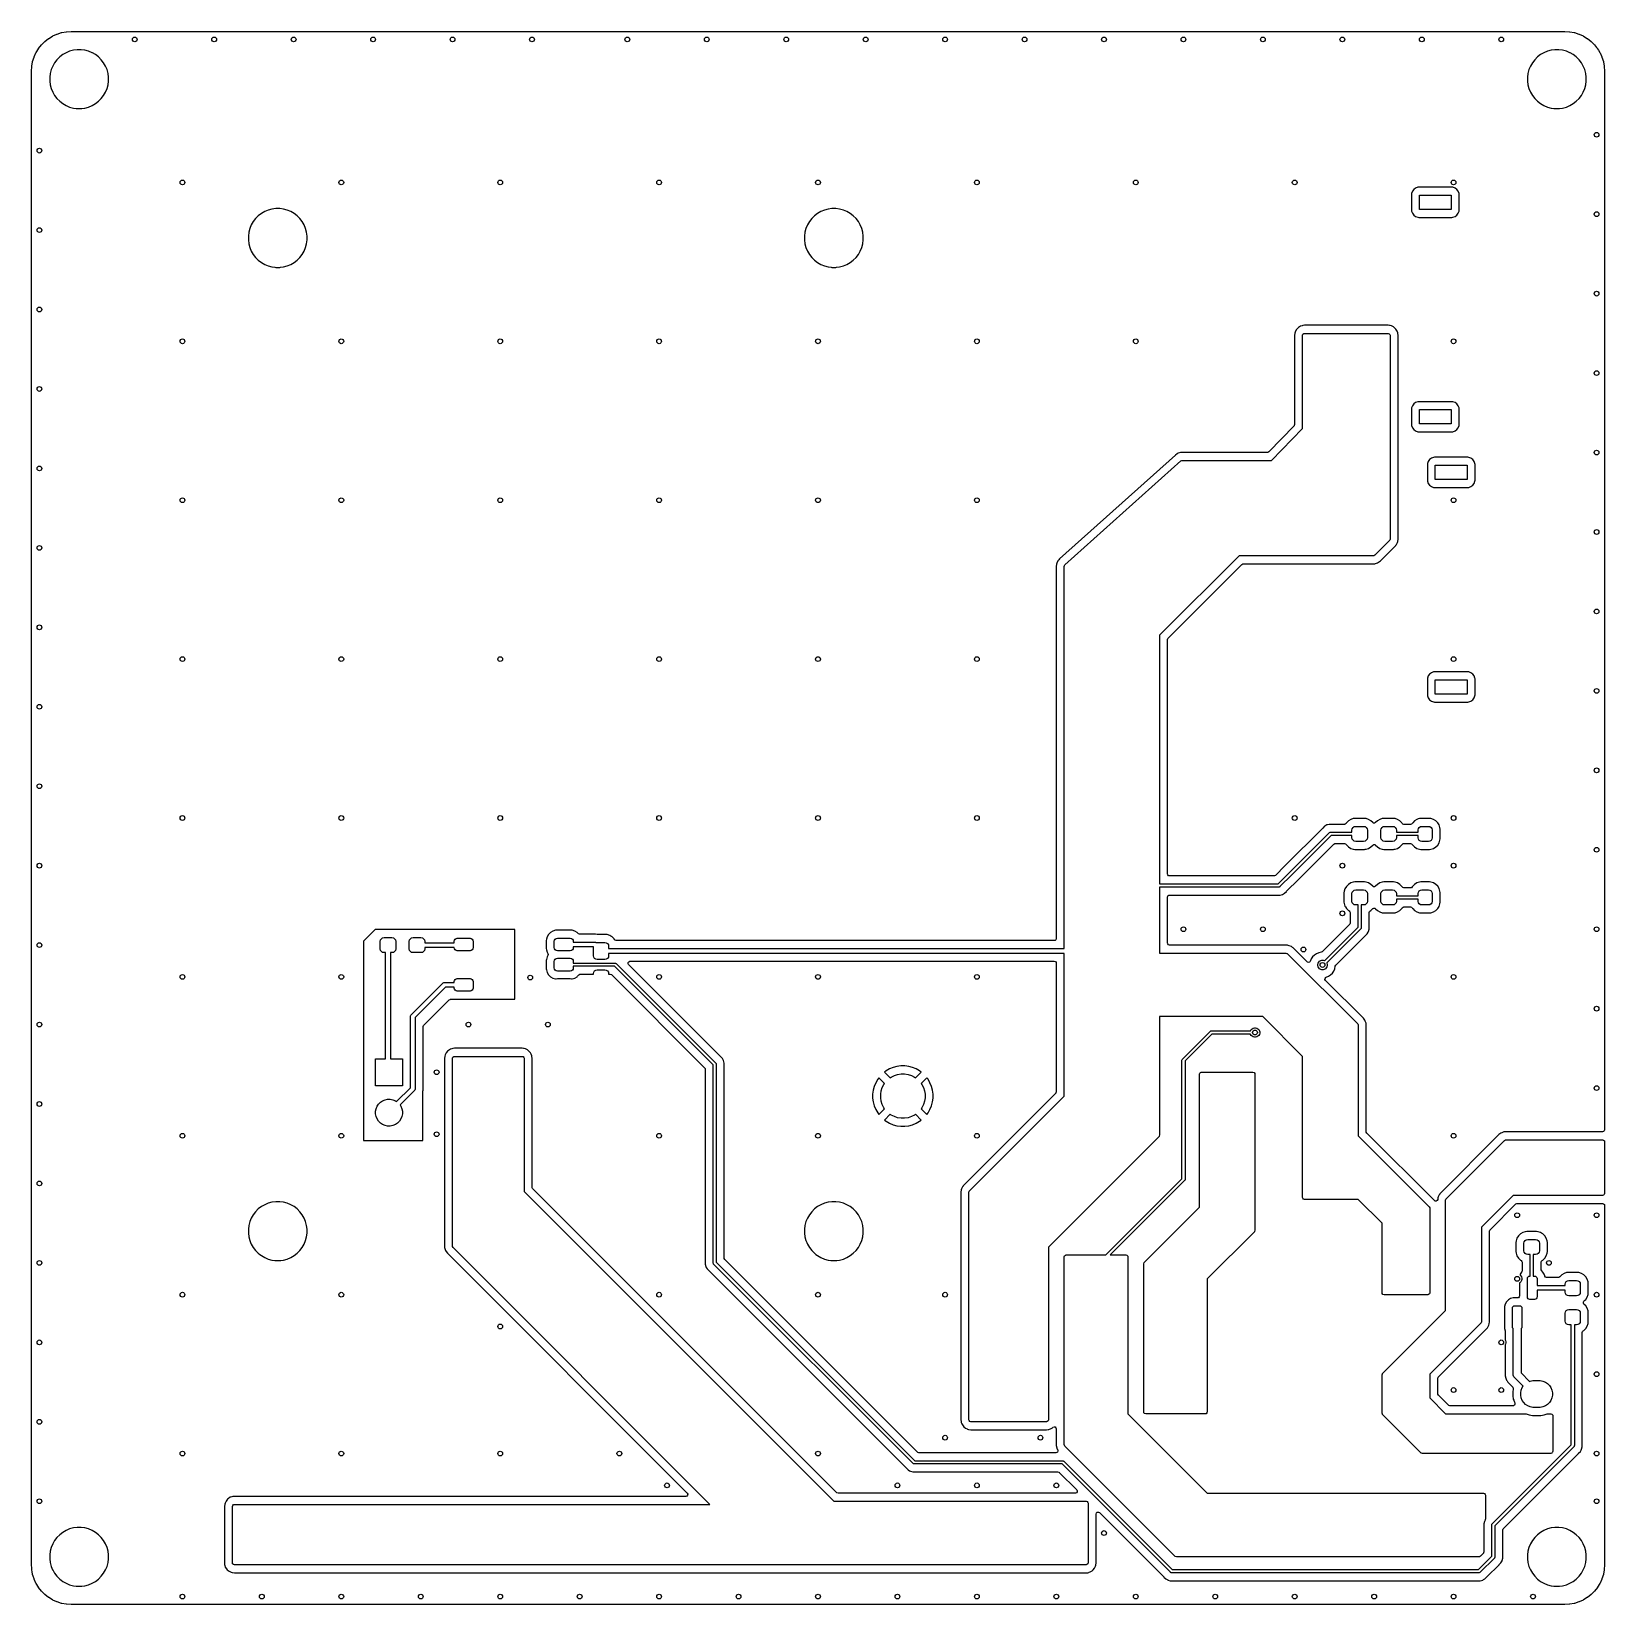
# Model space of a CAD drawing. Extents: x 0.5 to 99.5, y -99.5 to -0.5.
import ezdxf

# ---------------------------------------------------------------- set-up
doc = ezdxf.new("R2010")
doc.units = 0
doc.layers.add('BLACK', color=7, linetype='CONTINUOUS')

msp = doc.modelspace()

# ---------------------------------------------------------------- linework, layer by layer
at = {"layer": 'BLACK', "linetype": 'CONTINUOUS'}
for p, q in [((1.348417, -1.12448), (1.57423, -0.947567)), ((1.57423, -0.947567), (1.586526, -0.93908)), ((1.586526, -0.93908), (1.832016, -0.790676)), ((1.832016, -0.790676), (1.845249, -0.783731)), ((1.845249, -0.783731), (2.106841, -0.665998)), ((2.106841, -0.665998), (2.120822, -0.660696)), ((2.120822, -0.660696), (2.394668, -0.575362)), ((2.394668, -0.575362), (2.409197, -0.57178)), ((2.409197, -0.57178), (2.691344, -0.520075)), ((2.691344, -0.520075), (2.706201, -0.518271)), ((2.706201, -0.518271), (2.996264, -0.500726)), ((2.996264, -0.500726), (3.003751, -0.5005)), ((3.003751, -0.5005), (3.065892, -0.5005)), ((3.065892, -0.5005), (96.934108, -0.5005)), ((96.934108, -0.5005), (96.996249, -0.5005)), ((96.996249, -0.5005), (97.003736, -0.500726)), ((97.003736, -0.500726), (97.293796, -0.518271)), ((97.293796, -0.518271), (97.308659, -0.520076)), ((97.308659, -0.520076), (97.590798, -0.57178)), ((97.590798, -0.57178), (97.605335, -0.575363)), ((97.605335, -0.575363), (97.879172, -0.660695)), ((97.879172, -0.660695), (97.893163, -0.666)), ((97.893163, -0.666), (98.154743, -0.783727)), ((98.154743, -0.783727), (98.167989, -0.79068)), ((98.167989, -0.79068), (98.413465, -0.939075)), ((98.413465, -0.939075), (98.425776, -0.947573)), ((98.425776, -0.947573), (98.651573, -1.124473)), ((0.665998, -2.106841), (0.783731, -1.845249)), ((0.783731, -1.845249), (0.790676, -1.832016)), ((0.790676, -1.832016), (0.93908, -1.586526)), ((0.93908, -1.586526), (0.947567, -1.57423)), ((0.947567, -1.57423), (1.12448, -1.348417)), ((1.12448, -1.348417), (1.134395, -1.337226)), ((1.134395, -1.337226), (1.337226, -1.134395)), ((1.337226, -1.134395), (1.348417, -1.12448)), ((2.469706, -1.958067), (2.277263, -2.105733)), ((2.679785, -1.836777), (2.469706, -1.958067)), ((2.679794, -1.836773), (2.679785, -1.836777)), ((2.903895, -1.743947), (2.679794, -1.836773)), ((3.138214, -1.681161), (2.903895, -1.743947)), ((3.378711, -1.6495), (3.138214, -1.681161)), ((3.378712, -1.6495), (3.378711, -1.6495)), ((3.621288, -1.6495), (3.378712, -1.6495)), ((3.621289, -1.6495), (3.621288, -1.6495)), ((3.861785, -1.681161), (3.621289, -1.6495)), ((4.096104, -1.743947), (3.861785, -1.681161)), ((4.320205, -1.836773), (4.096104, -1.743947)), ((4.320214, -1.836777), (4.320205, -1.836773)), ((4.334912, -1.845263), (4.320214, -1.836777)), ((4.530289, -1.958064), (4.334912, -1.845263)), ((4.530292, -1.958066), (4.530289, -1.958064)), ((4.530293, -1.958067), (4.530292, -1.958066)), ((4.722736, -2.105733), (4.530293, -1.958067)), ((95.469706, -1.958067), (95.277263, -2.105733)), ((95.679785, -1.836777), (95.469706, -1.958067)), ((95.679794, -1.836773), (95.679785, -1.836777)), ((95.903895, -1.743947), (95.679794, -1.836773)), ((96.138214, -1.681161), (95.903895, -1.743947)), ((96.378711, -1.6495), (96.138214, -1.681161)), ((96.378712, -1.6495), (96.378711, -1.6495)), ((96.621288, -1.6495), (96.378712, -1.6495)), ((96.621289, -1.6495), (96.621288, -1.6495)), ((96.861785, -1.681161), (96.621289, -1.6495)), ((97.096104, -1.743947), (96.861785, -1.681161)), ((97.320205, -1.836773), (97.096104, -1.743947)), ((97.320214, -1.836777), (97.320205, -1.836773)), ((97.334912, -1.845263), (97.320214, -1.836777)), ((97.530289, -1.958064), (97.334912, -1.845263)), ((97.530292, -1.958066), (97.530289, -1.958064)), ((97.530293, -1.958067), (97.530292, -1.958066)), ((97.722736, -2.105733), (97.530293, -1.958067)), ((98.651573, -1.124473), (98.662781, -1.134403)), ((98.662781, -1.134403), (98.865596, -1.337218)), ((98.865596, -1.337218), (98.875526, -1.348426)), ((98.875526, -1.348426), (98.995481, -1.501538)), ((98.995481, -1.501538), (99.052422, -1.574217)), ((99.052422, -1.574217), (99.060926, -1.586537)), ((99.060926, -1.586537), (99.118128, -1.681161)), ((99.118128, -1.681161), (99.209316, -1.832004)), ((99.209316, -1.832004), (99.216275, -1.845263)), ((99.216275, -1.845263), (99.333997, -2.106831)), ((0.500726, -2.996263), (0.518271, -2.706205)), ((0.518271, -2.706205), (0.520076, -2.69134)), ((0.520076, -2.69134), (0.57178, -2.409201)), ((0.57178, -2.409201), (0.575364, -2.394663)), ((0.575364, -2.394663), (0.660696, -2.120822)), ((0.660696, -2.120822), (0.665998, -2.106841)), ((1.743947, -2.903895), (1.681161, -3.138214)), ((1.836773, -2.679794), (1.743947, -2.903895)), ((1.836777, -2.679785), (1.836773, -2.679794)), ((1.958067, -2.469706), (1.836777, -2.679785)), ((2.105733, -2.277263), (1.958067, -2.469706)), ((2.105739, -2.277256), (2.105733, -2.277263)), ((2.277256, -2.105739), (2.105739, -2.277256)), ((2.277263, -2.105733), (2.277256, -2.105739)), ((4.722743, -2.105739), (4.722736, -2.105733)), ((4.89426, -2.277256), (4.722743, -2.105739)), ((4.894265, -2.277262), (4.89426, -2.277256)), ((5.041936, -2.469711), (4.894265, -2.277262)), ((5.163224, -2.679788), (5.041936, -2.469711)), ((5.256054, -2.9039), (5.163224, -2.679788)), ((5.318838, -3.138211), (5.256054, -2.9039)), ((94.743947, -2.903895), (94.681161, -3.138214)), ((94.836773, -2.679794), (94.743947, -2.903895)), ((94.836777, -2.679785), (94.836773, -2.679794)), ((94.958067, -2.469706), (94.836777, -2.679785)), ((95.105733, -2.277263), (94.958067, -2.469706)), ((95.105739, -2.277256), (95.105733, -2.277263)), ((95.277256, -2.105739), (95.105739, -2.277256)), ((95.277263, -2.105733), (95.277256, -2.105739)), ((97.722743, -2.105739), (97.722736, -2.105733)), ((97.89426, -2.277256), (97.722743, -2.105739)), ((97.894265, -2.277262), (97.89426, -2.277256)), ((98.041936, -2.469711), (97.894265, -2.277262)), ((98.163224, -2.679788), (98.041936, -2.469711)), ((98.256054, -2.9039), (98.163224, -2.679788)), ((98.318838, -3.138211), (98.256054, -2.9039)), ((99.333997, -2.106831), (99.339306, -2.120832)), ((99.339306, -2.120832), (99.424635, -2.394663)), ((99.424635, -2.394663), (99.428219, -2.409201)), ((99.428219, -2.409201), (99.479923, -2.69134)), ((99.479923, -2.69134), (99.481728, -2.706205)), ((99.481728, -2.706205), (99.499274, -2.996263)), ((0.5005, -3.00375), (0.500726, -2.996263)), ((0.5005, -3.378711), (0.5005, -3.00375)), ((0.5005, -10.752135), (0.5005, -3.378711)), ((1.681161, -3.138214), (1.6495, -3.378711)), ((1.6495, -3.378711), (1.6495, -3.621288)), ((1.6495, -3.621288), (1.681161, -3.861785)), ((1.681161, -3.861785), (1.743947, -4.096104)), ((5.256054, -4.0961), (5.318838, -3.861789)), ((5.3505, -3.378711), (5.318838, -3.138211)), ((5.318838, -3.861789), (5.3505, -3.621288)), ((5.3505, -3.378712), (5.3505, -3.378711)), ((5.3505, -3.621288), (5.3505, -3.378712)), ((94.681161, -3.138214), (94.6495, -3.378711)), ((94.6495, -3.378711), (94.6495, -3.621288)), ((94.6495, -3.621288), (94.681161, -3.861785)), ((94.681161, -3.861785), (94.743947, -4.096104)), ((98.256054, -4.0961), (98.318838, -3.861789)), ((98.3505, -3.378712), (98.318838, -3.138211)), ((98.318838, -3.861789), (98.3505, -3.621288)), ((98.3505, -3.621288), (98.3505, -3.378712)), ((99.499274, -2.996263), (99.4995, -3.00375)), ((99.4995, -3.00375), (99.4995, -69.6205)), ((1.743947, -4.096104), (1.836773, -4.320205)), ((1.836773, -4.320205), (1.836776, -4.320212)), ((1.836776, -4.320212), (1.958064, -4.530289)), ((1.958064, -4.530289), (1.958066, -4.530292)), ((1.958066, -4.530292), (1.958067, -4.530293)), ((1.958067, -4.530293), (2.105733, -4.722736)), ((2.105733, -4.722736), (2.105739, -4.722743)), ((2.105739, -4.722743), (2.277256, -4.89426)), ((2.277256, -4.89426), (2.277262, -4.894265)), ((2.277262, -4.894265), (2.469711, -5.041936)), ((4.530289, -5.041936), (4.722738, -4.894265)), ((4.722738, -4.894265), (4.894265, -4.722738)), ((4.894265, -4.722738), (5.041936, -4.530289)), ((5.041936, -4.530289), (5.163224, -4.320212)), ((5.163224, -4.320212), (5.256054, -4.0961)), ((94.743947, -4.096104), (94.836773, -4.320205)), ((94.836773, -4.320205), (94.836776, -4.320212)), ((94.836776, -4.320212), (94.958064, -4.530289)), ((94.958064, -4.530289), (94.958066, -4.530292)), ((94.958066, -4.530292), (94.958067, -4.530293)), ((94.958067, -4.530293), (95.105733, -4.722736)), ((95.105733, -4.722736), (95.105739, -4.722743)), ((95.105739, -4.722743), (95.277256, -4.89426)), ((95.277256, -4.89426), (95.277262, -4.894265)), ((95.277262, -4.894265), (95.469711, -5.041936)), ((97.530289, -5.041936), (97.722738, -4.894265)), ((97.722738, -4.894265), (97.894265, -4.722738)), ((97.894265, -4.722738), (98.041936, -4.530289)), ((98.041936, -4.530289), (98.163224, -4.320212)), ((98.163224, -4.320212), (98.256054, -4.0961)), ((2.469711, -5.041936), (2.679788, -5.163224)), ((2.679788, -5.163224), (2.9039, -5.256054)), ((2.9039, -5.256054), (3.138211, -5.318838)), ((3.138211, -5.318838), (3.318586, -5.342584)), ((3.318586, -5.342584), (3.378711, -5.3505)), ((3.378711, -5.3505), (3.378712, -5.3505)), ((3.378712, -5.3505), (3.621289, -5.3505)), ((3.621289, -5.3505), (3.669388, -5.344167)), ((3.669388, -5.344167), (3.861789, -5.318838)), ((3.861789, -5.318838), (4.0961, -5.256054)), ((4.0961, -5.256054), (4.320212, -5.163224)), ((4.320212, -5.163224), (4.530289, -5.041936)), ((95.469711, -5.041936), (95.679788, -5.163224)), ((95.679788, -5.163224), (95.9039, -5.256054)), ((95.9039, -5.256054), (96.138211, -5.318838)), ((96.138211, -5.318838), (96.318586, -5.342584)), ((96.318586, -5.342584), (96.378711, -5.3505)), ((96.378711, -5.3505), (96.378712, -5.3505)), ((96.378712, -5.3505), (96.621289, -5.3505)), ((96.621289, -5.3505), (96.669388, -5.344167)), ((96.669388, -5.344167), (96.861789, -5.318838)), ((96.861789, -5.318838), (97.0961, -5.256054)), ((97.0961, -5.256054), (97.320212, -5.163224)), ((97.320212, -5.163224), (97.530289, -5.041936)), ((0.5005, -13.378716), (0.5005, -10.752135)), ((87.349501, -10.752123), (87.3495, -10.752135)), ((87.3495, -10.752135), (87.3495, -11.74787)), ((87.355908, -10.692517), (87.349501, -10.752116)), ((87.349501, -10.752116), (87.349501, -10.752123)), ((87.406202, -10.557671), (87.355908, -10.692517)), ((87.406206, -10.557664), (87.406202, -10.557671)), ((87.492452, -10.442455), (87.406206, -10.557664)), ((87.492455, -10.442452), (87.492452, -10.442455)), ((87.607664, -10.356206), (87.492455, -10.442452)), ((87.607671, -10.356202), (87.607664, -10.356206)), ((87.742516, -10.305908), (87.607671, -10.356202)), ((87.802123, -10.299501), (87.742516, -10.305908)), ((87.802129, -10.2995), (87.802123, -10.299501)), ((89.897864, -10.2995), (87.802129, -10.2995)), ((87.85, -11.7), (87.85, -10.8)), ((87.85, -10.8), (89.85, -10.8)), ((89.85, -10.8), (89.85, -11.7)), ((89.897873, -10.2995), (89.897864, -10.2995)), ((89.897881, -10.2995), (89.897873, -10.2995)), ((89.897883, -10.299501), (89.897881, -10.2995)), ((89.957483, -10.305908), (89.897883, -10.299501)), ((90.092328, -10.356202), (89.957482, -10.305908)), ((89.957482, -10.305908), (89.957483, -10.305908)), ((90.092335, -10.356206), (90.092328, -10.356202)), ((90.207544, -10.442452), (90.092335, -10.356206)), ((90.207547, -10.442455), (90.207544, -10.442452)), ((90.293793, -10.557664), (90.207547, -10.442455)), ((90.293795, -10.557668), (90.293793, -10.557664)), ((90.293796, -10.557669), (90.293795, -10.557668)), ((90.344091, -10.692517), (90.293796, -10.557669)), ((90.350499, -10.752128), (90.344091, -10.692517)), ((90.3505, -11.747873), (90.350499, -10.752128)), ((15.179785, -11.836782), (14.969706, -11.958072)), ((15.179794, -11.836778), (15.179785, -11.836782)), ((15.403895, -11.743952), (15.179794, -11.836778)), ((15.638214, -11.681166), (15.403895, -11.743952)), ((15.878711, -11.649505), (15.638214, -11.681166)), ((15.878712, -11.649505), (15.878711, -11.649505)), ((16.121288, -11.649505), (15.878712, -11.649505)), ((16.121289, -11.649505), (16.121288, -11.649505)), ((16.361785, -11.681166), (16.121289, -11.649505)), ((16.596104, -11.743952), (16.361785, -11.681166)), ((16.820205, -11.836778), (16.596104, -11.743952)), ((16.820212, -11.836781), (16.820205, -11.836778)), ((17.030289, -11.958069), (16.820212, -11.836781)), ((50.179785, -11.836782), (49.969706, -11.958072)), ((50.179794, -11.836778), (50.179785, -11.836782)), ((50.403895, -11.743952), (50.179794, -11.836778)), ((50.638214, -11.681166), (50.403895, -11.743952)), ((50.878711, -11.649505), (50.638214, -11.681166)), ((50.878712, -11.649505), (50.878711, -11.649505)), ((51.121288, -11.649505), (50.878712, -11.649505)), ((51.121289, -11.649505), (51.121288, -11.649505)), ((51.361785, -11.681166), (51.121289, -11.649505)), ((51.596104, -11.743952), (51.361785, -11.681166)), ((51.820205, -11.836778), (51.596104, -11.743952)), ((51.820212, -11.836781), (51.820205, -11.836778)), ((52.030289, -11.958069), (51.820212, -11.836781)), ((87.3495, -11.74787), (87.349501, -11.747876)), ((87.349501, -11.747876), (87.355908, -11.807483)), ((87.355908, -11.807483), (87.406202, -11.942328)), ((89.85, -11.7), (87.85, -11.7)), ((90.293796, -11.942331), (90.344091, -11.807483)), ((90.344091, -11.807483), (90.3505, -11.747873)), ((14.336773, -12.679799), (14.243947, -12.9039)), ((14.336777, -12.67979), (14.336773, -12.679799)), ((14.458067, -12.469711), (14.336777, -12.67979)), ((14.605733, -12.277268), (14.458067, -12.469711)), ((14.605739, -12.277261), (14.605733, -12.277268)), ((14.777256, -12.105744), (14.605739, -12.277261)), ((14.777263, -12.105738), (14.777256, -12.105744)), ((14.969706, -11.958072), (14.777263, -12.105738)), ((17.030292, -11.958071), (17.030289, -11.958069)), ((17.030293, -11.958072), (17.030292, -11.958071)), ((17.222736, -12.105738), (17.030293, -11.958072)), ((17.222743, -12.105744), (17.222736, -12.105738)), ((17.39426, -12.277261), (17.222743, -12.105744)), ((17.394265, -12.277267), (17.39426, -12.277261)), ((17.541936, -12.469716), (17.394265, -12.277267)), ((17.663224, -12.679793), (17.541936, -12.469716)), ((17.756054, -12.903905), (17.663224, -12.679793)), ((49.336773, -12.679799), (49.243947, -12.9039)), ((49.336777, -12.67979), (49.336773, -12.679799)), ((49.458067, -12.469711), (49.336777, -12.67979)), ((49.605733, -12.277268), (49.458067, -12.469711)), ((49.605739, -12.277261), (49.605733, -12.277268)), ((49.777256, -12.105744), (49.605739, -12.277261)), ((49.777263, -12.105738), (49.777256, -12.105744)), ((49.969706, -11.958072), (49.777263, -12.105738)), ((52.030292, -11.958071), (52.030289, -11.958069)), ((52.030293, -11.958072), (52.030292, -11.958071)), ((52.222736, -12.105738), (52.030293, -11.958072)), ((52.222743, -12.105744), (52.222736, -12.105738)), ((52.39426, -12.277261), (52.222743, -12.105744)), ((52.394265, -12.277267), (52.39426, -12.277261)), ((52.541936, -12.469716), (52.394265, -12.277267)), ((52.663224, -12.679793), (52.541936, -12.469716)), ((52.756054, -12.903905), (52.663224, -12.679793)), ((87.406202, -11.942328), (87.406206, -11.942335)), ((87.406206, -11.942335), (87.492452, -12.057544)), ((87.492452, -12.057544), (87.492455, -12.057547)), ((87.492455, -12.057547), (87.607664, -12.143793)), ((87.607664, -12.143793), (87.607671, -12.143797)), ((87.607671, -12.143797), (87.742517, -12.194091)), ((87.742517, -12.194091), (87.742516, -12.194091)), ((87.742516, -12.194091), (87.749444, -12.194835)), ((87.749444, -12.194835), (87.802127, -12.2005)), ((87.802127, -12.2005), (89.897872, -12.200499)), ((89.897872, -12.200499), (89.957483, -12.194091)), ((89.957483, -12.194091), (90.092331, -12.143796)), ((90.092331, -12.143796), (90.207546, -12.057546)), ((90.207546, -12.057546), (90.293796, -11.942331)), ((0.5005, -57.749448), (0.5005, -13.378716)), ((14.181161, -13.138219), (14.1495, -13.378716)), ((14.1495, -13.378716), (14.1495, -13.621293)), ((14.1495, -13.621293), (14.181161, -13.86179)), ((14.243947, -12.9039), (14.181161, -13.138219)), ((17.818838, -13.138216), (17.756054, -12.903905)), ((17.8505, -13.378716), (17.818838, -13.138216)), ((17.818838, -13.861794), (17.8505, -13.621293)), ((17.8505, -13.378717), (17.8505, -13.378716)), ((17.8505, -13.621293), (17.8505, -13.378717)), ((49.181161, -13.138219), (49.1495, -13.378716)), ((49.1495, -13.378716), (49.1495, -13.621293)), ((49.1495, -13.621293), (49.181161, -13.86179)), ((49.243947, -12.9039), (49.181161, -13.138219)), ((52.818838, -13.138216), (52.756054, -12.903905)), ((52.8505, -13.378717), (52.818838, -13.138216)), ((52.818838, -13.861794), (52.8505, -13.621293)), ((52.8505, -13.621293), (52.8505, -13.378717)), ((14.181161, -13.86179), (14.243947, -14.096109)), ((14.243947, -14.096109), (14.336773, -14.32021)), ((14.336773, -14.32021), (14.336776, -14.320217)), ((14.336776, -14.320217), (14.458064, -14.530294)), ((14.458064, -14.530294), (14.458066, -14.530297)), ((14.458066, -14.530297), (14.458067, -14.530298)), ((14.458067, -14.530298), (14.605733, -14.722741)), ((14.605733, -14.722741), (14.605739, -14.722748)), ((14.605739, -14.722748), (14.777256, -14.894265)), ((17.222738, -14.89427), (17.394265, -14.722743)), ((17.394265, -14.722743), (17.541936, -14.530294)), ((17.541936, -14.530294), (17.663224, -14.320217)), ((17.663224, -14.320217), (17.756054, -14.096105)), ((17.756054, -14.096105), (17.818838, -13.861794)), ((49.181161, -13.86179), (49.243947, -14.096109)), ((49.243947, -14.096109), (49.336773, -14.32021)), ((49.336773, -14.32021), (49.336776, -14.320217)), ((49.336776, -14.320217), (49.458064, -14.530294)), ((49.458064, -14.530294), (49.458066, -14.530297)), ((49.458066, -14.530297), (49.458067, -14.530298)), ((49.458067, -14.530298), (49.605733, -14.722741)), ((49.605733, -14.722741), (49.605739, -14.722748)), ((49.605739, -14.722748), (49.777256, -14.894265)), ((52.222738, -14.89427), (52.394265, -14.722743)), ((52.394265, -14.722743), (52.541936, -14.530294)), ((52.541936, -14.530294), (52.663224, -14.320217)), ((52.663224, -14.320217), (52.756054, -14.096105)), ((52.756054, -14.096105), (52.818838, -13.861794)), ((14.777256, -14.894265), (14.777262, -14.89427)), ((14.777262, -14.89427), (14.969711, -15.041941)), ((14.969711, -15.041941), (15.179788, -15.163229)), ((15.179788, -15.163229), (15.4039, -15.256059)), ((15.4039, -15.256059), (15.638211, -15.318843)), ((15.638211, -15.318843), (15.818586, -15.342589)), ((15.818586, -15.342589), (15.878711, -15.350505)), ((15.878711, -15.350505), (15.878712, -15.350505)), ((15.878712, -15.350505), (16.121289, -15.350505)), ((16.121289, -15.350505), (16.169388, -15.344172)), ((16.169388, -15.344172), (16.361789, -15.318843)), ((16.361789, -15.318843), (16.5961, -15.256059)), ((16.5961, -15.256059), (16.820212, -15.163229)), ((16.820212, -15.163229), (17.030289, -15.041941)), ((17.030289, -15.041941), (17.222738, -14.89427)), ((49.777256, -14.894265), (49.777262, -14.89427)), ((49.777262, -14.89427), (49.969711, -15.041941)), ((49.969711, -15.041941), (50.179788, -15.163229)), ((50.179788, -15.163229), (50.4039, -15.256059)), ((50.4039, -15.256059), (50.638211, -15.318843)), ((50.638211, -15.318843), (50.818586, -15.342589)), ((50.818586, -15.342589), (50.878711, -15.350505)), ((50.878711, -15.350505), (50.878712, -15.350505)), ((50.878712, -15.350505), (51.121289, -15.350505)), ((51.121289, -15.350505), (51.169388, -15.344172)), ((51.169388, -15.344172), (51.361789, -15.318843)), ((51.361789, -15.318843), (51.5961, -15.256059)), ((51.5961, -15.256059), (51.820212, -15.163229)), ((51.820212, -15.163229), (52.030289, -15.041941)), ((52.030289, -15.041941), (52.222738, -14.89427)), ((79.994502, -19.62399), (79.9945, -19.624001)), ((79.9945, -19.624001), (79.9945, -25.23021)), ((80.009949, -19.516549), (79.994502, -19.62399)), ((80.014976, -19.481582), (80.009949, -19.516549)), ((80.034664, -19.414534), (80.014976, -19.481582)), ((80.09443, -19.283668), (80.034664, -19.414534)), ((80.094433, -19.283664), (80.09443, -19.283668)), ((80.188659, -19.174923), (80.094433, -19.283664)), ((80.241451, -19.129179), (80.188659, -19.174923)), ((80.241462, -19.129171), (80.241451, -19.129179)), ((80.362496, -19.051386), (80.241462, -19.129171)), ((80.362502, -19.051383), (80.362496, -19.051386)), ((80.465027, -19.01726), (80.362502, -19.051383)), ((80.516537, -19.006054), (80.465027, -19.01726)), ((80.5, -19.624), (80.519685, -19.556961)), ((80.5, -25.485816), (80.5, -19.624)), ((80.516549, -19.006052), (80.516537, -19.006054)), ((80.62399, -18.994501), (80.516549, -19.006052)), ((80.519685, -19.556961), (80.572489, -19.511206)), ((80.572489, -19.511206), (80.624, -19.5)), ((80.623991, -18.9945), (80.62399, -18.994501)), ((80.624, -18.9945), (80.623991, -18.9945)), ((85.876, -18.9945), (80.624, -18.9945)), ((80.624, -19.5), (85.876, -19.5)), ((85.956347, -19.006052), (85.876, -18.9945)), ((85.876, -19.5), (85.943039, -19.519685)), ((85.943039, -19.519685), (85.988794, -19.572489)), ((86.018417, -19.014976), (85.956347, -19.006052)), ((85.988794, -19.572489), (86, -19.624)), ((86, -19.624), (86, -32.448638)), ((86.018422, -19.014977), (86.018417, -19.014976)), ((86.085459, -19.034662), (86.01842, -19.014977)), ((86.01842, -19.014977), (86.018422, -19.014977)), ((86.08546, -19.034662), (86.085459, -19.034662)), ((86.085465, -19.034664), (86.08546, -19.034662)), ((86.216331, -19.09443), (86.085465, -19.034664)), ((86.216333, -19.094431), (86.216331, -19.09443)), ((86.216336, -19.094433), (86.216333, -19.094431)), ((86.32507, -19.188653), (86.216336, -19.094433)), ((86.325072, -19.188656), (86.32507, -19.188653)), ((86.325076, -19.188659), (86.325072, -19.188656)), ((86.37082, -19.241451), (86.325076, -19.188659)), ((86.370825, -19.241457), (86.37082, -19.241451)), ((86.370828, -19.241462), (86.370825, -19.241457)), ((86.448613, -19.362496), (86.370828, -19.241462)), ((86.448616, -19.362502), (86.448613, -19.362496)), ((86.482637, -19.464722), (86.448616, -19.362502)), ((86.482741, -19.465033), (86.482637, -19.464722)), ((86.493947, -19.516544), (86.482741, -19.465033)), ((86.5055, -19.624), (86.493947, -19.516544)), ((86.5055, -24.252135), (86.5055, -19.624)), ((86.5055, -27.752135), (86.5055, -24.252135)), ((87.349501, -24.252123), (87.3495, -24.252135)), ((87.3495, -24.252135), (87.3495, -25.24787)), ((87.355908, -24.192517), (87.349501, -24.252116)), ((87.349501, -24.252116), (87.349501, -24.252123)), ((87.406202, -24.057671), (87.355908, -24.192517)), ((87.406206, -24.057664), (87.406202, -24.057671)), ((87.492452, -23.942455), (87.406206, -24.057664)), ((87.492455, -23.942452), (87.492452, -23.942455)), ((87.607664, -23.856206), (87.492455, -23.942452)), ((87.607671, -23.856202), (87.607664, -23.856206)), ((87.742516, -23.805908), (87.607671, -23.856202)), ((87.802123, -23.799501), (87.742516, -23.805908)), ((87.802129, -23.7995), (87.802123, -23.799501)), ((89.897864, -23.7995), (87.802129, -23.7995)), ((87.85, -25.2), (87.85, -24.3)), ((87.85, -24.3), (89.85, -24.3)), ((89.85, -24.3), (89.85, -25.2)), ((89.897873, -23.7995), (89.897864, -23.7995)), ((89.897881, -23.7995), (89.897873, -23.7995)), ((89.897883, -23.799501), (89.897881, -23.7995)), ((89.957483, -23.805908), (89.897883, -23.799501)), ((90.092328, -23.856202), (89.957482, -23.805908)), ((89.957482, -23.805908), (89.957483, -23.805908)), ((90.092335, -23.856206), (90.092328, -23.856202)), ((90.207544, -23.942452), (90.092335, -23.856206)), ((90.207547, -23.942455), (90.207544, -23.942452)), ((90.293793, -24.057664), (90.207547, -23.942455)), ((90.293795, -24.057668), (90.293793, -24.057664)), ((90.293796, -24.057669), (90.293795, -24.057668)), ((90.344091, -24.192517), (90.293796, -24.057669)), ((90.350499, -24.252128), (90.344091, -24.192517)), ((90.3505, -25.247873), (90.350499, -24.252128)), ((79.959399, -25.316656), (78.36436, -26.956946)), ((78.54138, -27.5), (80.5, -25.485816)), ((79.974815, -25.297249), (79.959399, -25.316656)), ((79.9945, -25.23021), (79.974815, -25.297249)), ((87.3495, -25.24787), (87.349501, -25.247876)), ((87.349501, -25.247876), (87.355908, -25.307483)), ((87.355908, -25.307483), (87.406202, -25.442328)), ((87.406202, -25.442328), (87.406206, -25.442335)), ((87.406206, -25.442335), (87.492452, -25.557544)), ((87.492452, -25.557544), (87.492455, -25.557547)), ((87.492455, -25.557547), (87.607664, -25.643793)), ((87.607664, -25.643793), (87.607671, -25.643797)), ((87.607671, -25.643797), (87.742517, -25.694091)), ((87.742517, -25.694091), (87.742516, -25.694091)), ((87.742516, -25.694091), (87.749444, -25.694835)), ((87.749444, -25.694835), (87.802127, -25.7005)), ((87.802127, -25.7005), (89.897872, -25.700499)), ((89.85, -25.2), (87.85, -25.2)), ((89.897872, -25.700499), (89.957483, -25.694091)), ((89.957483, -25.694091), (90.092331, -25.643796)), ((90.092331, -25.643796), (90.207546, -25.557546)), ((90.207546, -25.557546), (90.293796, -25.442331)), ((90.293796, -25.442331), (90.344091, -25.307483)), ((90.344091, -25.307483), (90.3505, -25.247873)), ((72.490814, -27.15558), (65.203477, -33.697992)), ((65.541159, -34.07416), (72.828518, -27.531729)), ((72.490818, -27.155577), (72.490814, -27.15558)), ((72.610465, -27.075677), (72.490818, -27.155577)), ((72.610482, -27.075667), (72.610465, -27.075677)), ((72.673499, -27.045538), (72.610482, -27.075667)), ((72.673507, -27.045535), (72.673499, -27.045538)), ((72.810815, -27.002581), (72.673507, -27.045535)), ((72.810821, -27.002579), (72.810815, -27.002581)), ((72.851068, -26.997714), (72.810821, -27.002579)), ((72.828518, -27.531729), (72.891553, -27.501591)), ((72.870886, -26.996122), (72.851068, -26.997714)), ((72.911347, -26.9945), (72.870886, -26.996122)), ((72.891553, -27.501591), (72.911356, -27.5)), ((78.275461, -26.9945), (72.911347, -26.9945)), ((72.911356, -27.5), (78.541379, -27.5)), ((78.303511, -26.991286), (78.275461, -26.9945)), ((78.36436, -26.956946), (78.303511, -26.991286)), ((78.541379, -27.5), (78.54138, -27.5)), ((88.355908, -27.692517), (88.349501, -27.752116)), ((88.406202, -27.557671), (88.355908, -27.692517)), ((88.406206, -27.557664), (88.406202, -27.557671)), ((88.492452, -27.442455), (88.406206, -27.557664)), ((88.492455, -27.442452), (88.492452, -27.442455)), ((88.607664, -27.356206), (88.492455, -27.442452)), ((88.607671, -27.356202), (88.607664, -27.356206)), ((88.742516, -27.305908), (88.607671, -27.356202)), ((88.802123, -27.299501), (88.742516, -27.305908)), ((88.802129, -27.2995), (88.802123, -27.299501)), ((90.897864, -27.2995), (88.802129, -27.2995)), ((90.897873, -27.2995), (90.897864, -27.2995)), ((90.897881, -27.2995), (90.897873, -27.2995)), ((90.897883, -27.299501), (90.897881, -27.2995)), ((90.957483, -27.305908), (90.897883, -27.299501)), ((91.092328, -27.356202), (90.957482, -27.305908)), ((90.957482, -27.305908), (90.957483, -27.305908)), ((91.092335, -27.356206), (91.092328, -27.356202)), ((91.207544, -27.442452), (91.092335, -27.356206)), ((91.207547, -27.442455), (91.207544, -27.442452)), ((91.293793, -27.557664), (91.207547, -27.442455)), ((91.293795, -27.557668), (91.293793, -27.557664)), ((91.293796, -27.557669), (91.293795, -27.557668)), ((91.344091, -27.692517), (91.293796, -27.557669)), ((91.350499, -27.752128), (91.344091, -27.692517)), ((86.5055, -32.448638), (86.5055, -27.752135)), ((88.349501, -27.752123), (88.3495, -27.752135)), ((88.3495, -27.752135), (88.3495, -28.74787)), ((88.349501, -27.752116), (88.349501, -27.752123)), ((88.85, -28.7), (88.85, -27.8)), ((88.85, -27.8), (90.85, -27.8)), ((90.85, -28.7), (88.85, -28.7)), ((90.85, -27.8), (90.85, -28.7)), ((91.3505, -28.747873), (91.350499, -27.752128)), ((88.3495, -28.74787), (88.349501, -28.747876)), ((88.349501, -28.747876), (88.355908, -28.807483)), ((88.355908, -28.807483), (88.406202, -28.942328)), ((88.406202, -28.942328), (88.406206, -28.942335)), ((88.406206, -28.942335), (88.492452, -29.057544)), ((88.492452, -29.057544), (88.492455, -29.057547)), ((88.492455, -29.057547), (88.607664, -29.143793)), ((88.607664, -29.143793), (88.607671, -29.143797)), ((88.607671, -29.143797), (88.742517, -29.194091)), ((88.742517, -29.194091), (88.742516, -29.194091)), ((88.742516, -29.194091), (88.749444, -29.194835)), ((88.749444, -29.194835), (88.802127, -29.2005)), ((88.802127, -29.2005), (90.897872, -29.200499)), ((90.897872, -29.200499), (90.957483, -29.194091)), ((90.957483, -29.194091), (91.092331, -29.143796)), ((91.092331, -29.143796), (91.207546, -29.057546)), ((91.207546, -29.057546), (91.293796, -28.942331)), ((91.293796, -28.942331), (91.344091, -28.807483)), ((91.344091, -28.807483), (91.3505, -28.747873)), ((85.963681, -32.536319), (85.036319, -33.463681)), ((85.980315, -32.515677), (85.963681, -32.536319)), ((86, -32.448638), (85.980315, -32.515677)), ((86.405567, -32.788974), (86.465338, -32.658097)), ((86.465338, -32.658097), (86.485023, -32.591058)), ((86.485023, -32.591058), (86.485024, -32.591054)), ((86.485024, -32.591054), (86.5055, -32.448638)), ((76.499999, -33.5), (71.5, -38.499999)), ((84.948638, -33.5), (76.499999, -33.5)), ((84.974996, -33.497166), (84.948638, -33.5)), ((85.036319, -33.463681), (84.974996, -33.497166)), ((85.393761, -33.821123), (86.321123, -32.893761)), ((86.321123, -32.893761), (86.357288, -32.8535)), ((86.357288, -32.8535), (86.373922, -32.832858)), ((86.373922, -32.832858), (86.405567, -32.788974)), ((65.014976, -34.02401), (64.9945, -34.166429)), ((64.9945, -34.166429), (64.9945, -57.593)), ((65.034664, -33.956962), (65.014976, -34.02401)), ((65.09443, -33.826095), (65.034664, -33.956962)), ((65.094433, -33.826091), (65.09443, -33.826095)), ((65.134745, -33.771744), (65.094433, -33.826091)), ((65.156224, -33.746508), (65.134745, -33.771744)), ((65.156234, -33.746498), (65.156224, -33.746508)), ((65.20345, -33.698018), (65.156234, -33.746498)), ((65.203477, -33.697992), (65.20345, -33.698018)), ((65.5, -34.166428), (65.519685, -34.099389)), ((65.5, -58.2175), (65.5, -34.166428)), ((65.519685, -34.099389), (65.541159, -34.07416)), ((72.041819, -38.673064), (76.673064, -34.041819)), ((76.673064, -34.041819), (76.734387, -34.008334)), ((76.734387, -34.008334), (76.760745, -34.0055)), ((76.760745, -34.0055), (84.94864, -34.0055)), ((84.94864, -34.0055), (84.958786, -34.004955)), ((84.958786, -34.004955), (85.002678, -34.002603)), ((85.002678, -34.002603), (85.002686, -34.002602)), ((85.002686, -34.002602), (85.002688, -34.002602)), ((85.002688, -34.002602), (85.002689, -34.002602)), ((85.002689, -34.002602), (85.009682, -34.001849)), ((85.009682, -34.001849), (85.029036, -33.999769)), ((85.029036, -33.999769), (85.029046, -33.999767)), ((85.029046, -33.999767), (85.029049, -33.999767)), ((85.029049, -33.999767), (85.038648, -33.998211)), ((85.038648, -33.998211), (85.082448, -33.991114)), ((85.082448, -33.991114), (85.217257, -33.940832)), ((85.217257, -33.940832), (85.27858, -33.907347)), ((85.27858, -33.907347), (85.393761, -33.821123)), ((71.5, -38.499999), (71.5, -38.5)), ((71.5, -38.5), (71.5, -54.15)), ((72.0055, -38.760745), (72.025185, -38.693706)), ((72.0055, -41.252135), (72.0055, -38.760745)), ((72.025185, -38.693706), (72.041819, -38.673064)), ((72.0055, -53.5255), (72.0055, -41.252135)), ((88.349501, -41.252123), (88.3495, -41.252135)), ((88.3495, -41.252135), (88.3495, -42.24787)), ((88.355908, -41.192517), (88.349501, -41.252116)), ((88.349501, -41.252116), (88.349501, -41.252123)), ((88.406202, -41.057671), (88.355908, -41.192517)), ((88.406206, -41.057664), (88.406202, -41.057671)), ((88.492452, -40.942455), (88.406206, -41.057664)), ((88.492455, -40.942452), (88.492452, -40.942455)), ((88.607664, -40.856206), (88.492455, -40.942452)), ((88.607671, -40.856202), (88.607664, -40.856206)), ((88.742516, -40.805908), (88.607671, -40.856202)), ((88.802123, -40.799501), (88.742516, -40.805908)), ((88.802129, -40.7995), (88.802123, -40.799501)), ((90.897864, -40.7995), (88.802129, -40.7995)), ((88.85, -42.2), (88.85, -41.3)), ((88.85, -41.3), (90.85, -41.3)), ((90.85, -41.3), (90.85, -42.2)), ((90.897873, -40.7995), (90.897864, -40.7995)), ((90.897881, -40.7995), (90.897873, -40.7995)), ((90.897883, -40.799501), (90.897881, -40.7995)), ((90.957483, -40.805908), (90.897883, -40.799501)), ((91.092328, -40.856202), (90.957482, -40.805908)), ((90.957482, -40.805908), (90.957483, -40.805908)), ((91.092335, -40.856206), (91.092328, -40.856202)), ((91.207544, -40.942452), (91.092335, -40.856206)), ((91.207547, -40.942455), (91.207544, -40.942452)), ((91.293793, -41.057664), (91.207547, -40.942455)), ((91.293795, -41.057668), (91.293793, -41.057664)), ((91.293796, -41.057669), (91.293795, -41.057668)), ((91.344091, -41.192517), (91.293796, -41.057669)), ((91.350499, -41.252128), (91.344091, -41.192517)), ((91.3505, -42.247873), (91.350499, -41.252128)), ((88.3495, -42.24787), (88.349501, -42.247876)), ((88.349501, -42.247876), (88.355908, -42.307483)), ((88.355908, -42.307483), (88.406202, -42.442328)), ((88.406202, -42.442328), (88.406206, -42.442335)), ((88.406206, -42.442335), (88.492452, -42.557544)), ((88.492452, -42.557544), (88.492455, -42.557547)), ((88.492455, -42.557547), (88.607664, -42.643793)), ((90.85, -42.2), (88.85, -42.2)), ((91.092331, -42.643796), (91.207546, -42.557546)), ((91.207546, -42.557546), (91.293796, -42.442331)), ((91.293796, -42.442331), (91.344091, -42.307483)), ((91.344091, -42.307483), (91.3505, -42.247873)), ((88.607664, -42.643793), (88.607671, -42.643797)), ((88.607671, -42.643797), (88.742517, -42.694091)), ((88.742517, -42.694091), (88.742516, -42.694091)), ((88.742516, -42.694091), (88.749444, -42.694835)), ((88.749444, -42.694835), (88.802127, -42.7005)), ((88.802127, -42.7005), (90.897872, -42.700499)), ((90.897872, -42.700499), (90.957483, -42.694091)), ((90.957483, -42.694091), (91.092331, -42.643796)), ((81.968095, -50.46936), (81.924689, -50.49442)), ((81.968096, -50.469359), (81.968095, -50.46936)), ((82.018209, -50.440425), (81.968096, -50.469359)), ((82.01821, -50.440424), (82.018209, -50.440425)), ((82.063587, -50.428265), (82.01821, -50.440424)), ((82.170943, -50.399499), (82.063587, -50.428265)), ((82.329057, -50.399499), (82.170943, -50.399499)), ((82.336653, -50.399499), (82.329057, -50.399499)), ((82.336669, -50.3995), (82.336653, -50.399499)), ((83.125099, -50.3995), (82.336669, -50.3995)), ((83.17869, -50.387321), (83.125099, -50.3995)), ((83.230638, -50.340596), (83.17869, -50.387321)), ((83.254659, -50.30165), (83.230638, -50.340596)), ((83.376648, -50.179661), (83.254659, -50.30165)), ((83.523481, -50.089093), (83.376648, -50.179661)), ((83.523484, -50.089092), (83.523481, -50.089093)), ((83.687247, -50.034825), (83.523484, -50.089092)), ((83.788312, -50.024501), (83.687247, -50.034825)), ((83.78833, -50.0245), (83.788312, -50.024501)), ((84.386678, -50.0245), (83.78833, -50.0245)), ((84.487751, -50.034825), (84.386678, -50.0245)), ((84.487753, -50.034826), (84.487751, -50.034825)), ((84.651516, -50.089092), (84.487753, -50.034826)), ((84.79835, -50.17966), (84.651516, -50.089092)), ((84.798351, -50.179661), (84.79835, -50.17966)), ((84.912319, -50.293629), (84.798351, -50.179661)), ((84.956666, -50.32213), (84.912319, -50.293629)), ((85.026358, -50.327114), (84.956666, -50.32213)), ((85.087681, -50.293629), (85.026358, -50.327114)), ((85.201648, -50.179661), (85.087681, -50.293629)), ((85.348481, -50.089093), (85.201648, -50.179661)), ((85.348484, -50.089092), (85.348481, -50.089093)), ((85.512247, -50.034825), (85.348484, -50.089092)), ((85.613312, -50.024501), (85.512247, -50.034825)), ((85.61333, -50.0245), (85.613312, -50.024501)), ((86.211678, -50.0245), (85.61333, -50.0245)), ((86.312751, -50.034825), (86.211678, -50.0245)), ((86.312753, -50.034826), (86.312751, -50.034825)), ((86.476516, -50.089092), (86.312753, -50.034826)), ((86.62335, -50.17966), (86.476516, -50.089092)), ((86.623351, -50.179661), (86.62335, -50.17966)), ((86.74534, -50.30165), (86.623351, -50.179661)), ((86.769362, -50.340596), (86.74534, -50.30165)), ((86.807862, -50.379815), (86.769362, -50.340596)), ((86.874901, -50.3995), (86.807862, -50.379815)), ((87.291815, -50.3995), (86.874901, -50.3995)), ((87.345406, -50.387321), (87.291815, -50.3995)), ((87.397351, -50.340598), (87.345406, -50.387321)), ((87.425719, -50.294609), (87.397351, -50.340598)), ((87.42572, -50.294607), (87.425719, -50.294609)), ((87.544608, -50.175719), (87.42572, -50.294607)), ((87.544612, -50.175716), (87.544608, -50.175719)), ((87.687704, -50.087455), (87.544612, -50.175716)), ((87.687715, -50.08745), (87.687704, -50.087455)), ((87.768219, -50.060773), (87.687715, -50.08745)), ((87.847315, -50.034564), (87.768219, -50.060773)), ((87.847316, -50.034563), (87.847315, -50.034564)), ((87.945818, -50.0245), (87.847316, -50.034563)), ((87.945826, -50.0245), (87.945818, -50.0245)), ((88.479174, -50.0245), (87.945826, -50.0245)), ((88.479181, -50.0245), (88.479174, -50.0245)), ((88.577683, -50.034563), (88.479181, -50.0245)), ((88.577685, -50.034564), (88.577683, -50.034563)), ((88.737287, -50.087451), (88.577685, -50.034564)), ((88.737289, -50.087452), (88.737287, -50.087451)), ((88.737295, -50.087455), (88.737289, -50.087452)), ((88.880387, -50.175716), (88.737295, -50.087455)), ((88.880391, -50.175719), (88.880387, -50.175716)), ((88.99928, -50.294608), (88.880391, -50.175719)), ((88.999283, -50.294612), (88.99928, -50.294608)), ((89.087544, -50.437704), (88.999283, -50.294612)), ((89.087545, -50.437707), (89.087544, -50.437704)), ((89.087549, -50.437713), (89.087545, -50.437707)), ((89.140436, -50.597315), (89.087549, -50.437713)), ((81.769478, -50.631286), (79.381284, -53.019481)), ((79.679289, -53.429289), (82.179289, -50.929289)), ((82.291422, -51.1), (79.820711, -53.570711)), ((81.881282, -50.519481), (81.769478, -50.631286)), ((81.881285, -50.519479), (81.881282, -50.519481)), ((81.924689, -50.49442), (81.881285, -50.519479)), ((82.179289, -50.929289), (82.194443, -50.916853)), ((82.194443, -50.916853), (82.230491, -50.901921)), ((82.230491, -50.901921), (82.25, -50.9)), ((82.25, -50.9), (83.6, -50.9)), ((83.6, -51.1), (82.291422, -51.1)), ((83.6, -50.7625), (83.618079, -50.671613)), ((83.6, -50.9), (83.6, -50.7625)), ((83.6, -51.2375), (83.6, -51.1)), ((83.618079, -51.328387), (83.6, -51.2375)), ((83.618079, -50.671613), (83.669562, -50.594562)), ((83.669562, -51.405438), (83.618079, -51.328387)), ((83.669562, -50.594562), (83.746613, -50.543079)), ((83.746613, -51.456921), (83.669562, -51.405438)), ((83.746613, -50.543079), (83.8375, -50.525)), ((83.8375, -51.475), (83.746613, -51.456921)), ((83.8375, -50.525), (84.3375, -50.525)), ((84.3375, -51.475), (83.8375, -51.475)), ((84.3375, -50.525), (84.428387, -50.543079)), ((84.428387, -51.456921), (84.3375, -51.475)), ((84.428387, -50.543079), (84.505438, -50.594562)), ((84.505438, -51.405438), (84.428387, -51.456921)), ((84.505438, -50.594562), (84.556921, -50.671613)), ((84.556921, -51.328387), (84.505438, -51.405438)), ((84.556921, -50.671613), (84.575, -50.7625)), ((84.575, -51.2375), (84.556921, -51.328387)), ((84.575, -50.7625), (84.575, -51.2375)), ((85.425, -50.7625), (85.443079, -50.671613)), ((85.425, -51.2375), (85.425, -50.7625)), ((85.443079, -51.328387), (85.425, -51.2375)), ((85.443079, -50.671613), (85.494562, -50.594562)), ((85.494562, -51.405438), (85.443079, -51.328387)), ((85.494562, -50.594562), (85.571613, -50.543079)), ((85.571613, -51.456921), (85.494562, -51.405438)), ((85.571613, -50.543079), (85.6625, -50.525)), ((85.6625, -51.475), (85.571613, -51.456921)), ((85.6625, -50.525), (86.1625, -50.525)), ((86.1625, -51.475), (85.6625, -51.475)), ((86.1625, -50.525), (86.253387, -50.543079)), ((86.253387, -51.456921), (86.1625, -51.475)), ((86.253387, -50.543079), (86.330438, -50.594562)), ((86.330438, -51.405438), (86.253387, -51.456921)), ((86.330438, -50.594562), (86.381921, -50.671613)), ((86.381921, -51.328387), (86.330438, -51.405438)), ((86.381921, -50.671613), (86.4, -50.7625)), ((86.4, -51.2375), (86.381921, -51.328387)), ((86.4, -50.7625), (86.4, -50.9)), ((86.4, -50.9), (87.775, -50.9)), ((87.775, -51.1), (86.4, -51.1)), ((86.4, -51.1), (86.4, -51.2375)), ((87.775, -50.74375), (87.791651, -50.660038)), ((87.775, -50.9), (87.775, -50.74375)), ((87.775, -51.25625), (87.775, -51.1)), ((87.791651, -51.339962), (87.775, -51.25625)), ((87.791651, -50.660038), (87.83907, -50.58907)), ((87.83907, -51.41093), (87.791651, -51.339962)), ((87.83907, -50.58907), (87.910038, -50.541651)), ((87.910038, -51.458349), (87.83907, -51.41093)), ((87.910038, -50.541651), (87.99375, -50.525)), ((87.99375, -51.475), (87.910038, -51.458349)), ((87.99375, -50.525), (88.43125, -50.525)), ((88.43125, -51.475), (87.99375, -51.475)), ((88.43125, -50.525), (88.514962, -50.541651)), ((88.514962, -51.458349), (88.43125, -51.475)), ((88.514962, -50.541651), (88.58593, -50.58907)), ((88.58593, -51.41093), (88.514962, -51.458349)), ((88.58593, -50.58907), (88.633349, -50.660038)), ((88.633349, -51.339962), (88.58593, -51.41093)), ((88.633349, -50.660038), (88.65, -50.74375)), ((88.65, -51.25625), (88.633349, -51.339962)), ((88.65, -50.74375), (88.65, -51.25625)), ((89.087549, -51.562287), (89.140436, -51.402685)), ((89.1505, -50.695826), (89.140436, -50.597315)), ((89.140436, -51.402685), (89.1505, -51.304174)), ((89.1505, -51.304174), (89.1505, -50.695826)), ((80.230519, -53.868716), (82.462416, -51.636819)), ((82.462416, -51.636819), (82.523739, -51.603334)), ((82.523739, -51.603334), (82.550097, -51.6005)), ((82.550097, -51.6005), (83.125099, -51.6005)), ((83.125099, -51.6005), (83.192138, -51.620185)), ((83.192138, -51.620185), (83.230637, -51.659403)), ((83.230637, -51.659403), (83.25466, -51.69835)), ((83.25466, -51.69835), (83.37665, -51.82034)), ((83.37665, -51.82034), (83.523484, -51.910908)), ((83.523484, -51.910908), (83.687247, -51.965174)), ((83.687247, -51.965174), (83.788323, -51.9755)), ((83.788323, -51.9755), (84.386676, -51.975499)), ((84.386676, -51.975499), (84.386684, -51.975498)), ((84.386684, -51.975498), (84.386687, -51.975498)), ((84.386687, -51.975498), (84.44203, -51.969844)), ((84.44203, -51.969844), (84.487753, -51.965174)), ((84.487753, -51.965174), (84.651516, -51.910908)), ((84.651516, -51.910908), (84.79835, -51.82034)), ((84.79835, -51.82034), (84.912319, -51.706371)), ((84.912319, -51.706371), (84.973642, -51.672886)), ((84.973642, -51.672886), (85.043334, -51.67787)), ((85.043334, -51.67787), (85.087681, -51.706371)), ((85.087681, -51.706371), (85.20165, -51.82034)), ((85.20165, -51.82034), (85.348484, -51.910908)), ((85.348484, -51.910908), (85.512247, -51.965174)), ((85.512247, -51.965174), (85.613323, -51.9755)), ((85.613323, -51.9755), (86.211676, -51.975499)), ((86.211676, -51.975499), (86.211684, -51.975498)), ((86.211684, -51.975498), (86.211687, -51.975498)), ((86.211687, -51.975498), (86.26703, -51.969844)), ((86.26703, -51.969844), (86.312753, -51.965174)), ((86.312753, -51.965174), (86.476516, -51.910908)), ((86.476516, -51.910908), (86.62335, -51.82034)), ((86.62335, -51.82034), (86.74534, -51.69835)), ((86.74534, -51.69835), (86.769363, -51.659403)), ((86.769363, -51.659403), (86.82131, -51.612679)), ((86.82131, -51.612679), (86.874901, -51.6005)), ((86.874901, -51.6005), (87.291815, -51.6005)), ((87.291815, -51.6005), (87.358854, -51.620185)), ((87.358854, -51.620185), (87.397351, -51.6594)), ((87.397351, -51.6594), (87.421376, -51.69835)), ((87.421376, -51.69835), (87.42572, -51.705392)), ((87.42572, -51.705392), (87.544608, -51.82428)), ((87.544608, -51.82428), (87.544612, -51.824283)), ((87.544612, -51.824283), (87.687704, -51.912544)), ((87.687704, -51.912544), (87.687707, -51.912545)), ((87.687707, -51.912545), (87.687713, -51.912549)), ((87.687713, -51.912549), (87.847315, -51.965436)), ((87.847315, -51.965436), (87.945826, -51.9755)), ((87.945826, -51.9755), (87.945831, -51.9755)), ((87.945831, -51.9755), (88.479169, -51.9755)), ((88.479169, -51.9755), (88.479174, -51.9755)), ((88.479174, -51.9755), (88.577685, -51.965436)), ((88.577685, -51.965436), (88.737287, -51.912549)), ((88.737287, -51.912549), (88.880391, -51.824281)), ((88.880391, -51.824281), (88.999281, -51.705391)), ((88.999281, -51.705391), (89.087549, -51.562287)), ((79.381284, -53.019481), (78.787584, -53.613181)), ((78.958578, -54.15), (79.679289, -53.429289)), ((71.5, -54.15), (78.958578, -54.15)), ((79, -54.35), (71.5, -54.35)), ((71.5, -54.35), (71.5, -58.5)), ((72.016706, -53.577011), (72.0055, -53.5255)), ((72.062461, -53.629815), (72.016706, -53.577011)), ((72.1295, -53.6495), (72.062461, -53.629815)), ((78.699903, -53.6495), (72.1295, -53.6495)), ((78.726261, -53.646666), (78.699903, -53.6495)), ((78.787584, -53.613181), (78.726261, -53.646666)), ((79.019509, -54.348079), (79, -54.35)), ((79.055557, -54.333147), (79.019509, -54.348079)), ((79.070711, -54.320711), (79.055557, -54.333147)), ((79.820711, -53.570711), (79.070711, -54.320711)), ((79.490727, -54.608506), (80.230519, -53.868716)), ((83.164092, -54.448484), (83.109826, -54.612247)), ((83.164093, -54.448481), (83.164092, -54.448484)), ((83.254661, -54.301648), (83.164093, -54.448481)), ((83.376648, -54.179661), (83.254661, -54.301648)), ((83.523481, -54.089093), (83.376648, -54.179661)), ((83.523484, -54.089092), (83.523481, -54.089093)), ((83.687247, -54.034825), (83.523484, -54.089092)), ((83.788312, -54.024501), (83.687247, -54.034825)), ((83.78833, -54.0245), (83.788312, -54.024501)), ((84.386678, -54.0245), (83.78833, -54.0245)), ((84.487751, -54.034825), (84.386678, -54.0245)), ((84.487753, -54.034826), (84.487751, -54.034825)), ((84.651516, -54.089092), (84.487753, -54.034826)), ((84.79835, -54.17966), (84.651516, -54.089092)), ((84.798351, -54.179661), (84.79835, -54.17966)), ((84.912319, -54.293629), (84.798351, -54.179661)), ((84.956666, -54.32213), (84.912319, -54.293629)), ((85.026358, -54.327114), (84.956666, -54.32213)), ((85.087681, -54.293629), (85.026358, -54.327114)), ((85.201648, -54.179661), (85.087681, -54.293629)), ((85.348481, -54.089093), (85.201648, -54.179661)), ((85.348484, -54.089092), (85.348481, -54.089093)), ((85.512247, -54.034825), (85.348484, -54.089092)), ((85.613312, -54.024501), (85.512247, -54.034825)), ((85.61333, -54.0245), (85.613312, -54.024501)), ((86.211678, -54.0245), (85.61333, -54.0245)), ((86.312751, -54.034825), (86.211678, -54.0245)), ((86.312753, -54.034826), (86.312751, -54.034825)), ((86.476516, -54.089092), (86.312753, -54.034826)), ((86.62335, -54.17966), (86.476516, -54.089092)), ((86.623351, -54.179661), (86.62335, -54.17966)), ((86.74534, -54.30165), (86.623351, -54.179661)), ((86.769362, -54.340596), (86.74534, -54.30165)), ((86.807862, -54.379815), (86.769362, -54.340596)), ((86.874901, -54.3995), (86.807862, -54.379815)), ((87.291815, -54.3995), (86.874901, -54.3995)), ((87.345406, -54.387321), (87.291815, -54.3995)), ((87.397351, -54.340598), (87.345406, -54.387321)), ((87.425719, -54.294609), (87.397351, -54.340598)), ((87.42572, -54.294607), (87.425719, -54.294609)), ((87.544608, -54.175719), (87.42572, -54.294607)), ((87.544612, -54.175716), (87.544608, -54.175719)), ((87.687704, -54.087455), (87.544612, -54.175716)), ((87.687715, -54.08745), (87.687704, -54.087455)), ((87.768219, -54.060773), (87.687715, -54.08745)), ((87.847315, -54.034564), (87.768219, -54.060773)), ((87.847316, -54.034563), (87.847315, -54.034564)), ((87.945818, -54.0245), (87.847316, -54.034563)), ((87.945826, -54.0245), (87.945818, -54.0245)), ((88.479174, -54.0245), (87.945826, -54.0245)), ((88.479181, -54.0245), (88.479174, -54.0245)), ((88.577683, -54.034563), (88.479181, -54.0245)), ((88.577685, -54.034564), (88.577683, -54.034563)), ((88.737287, -54.087451), (88.577685, -54.034564)), ((88.737289, -54.087452), (88.737287, -54.087451)), ((88.737295, -54.087455), (88.737289, -54.087452)), ((88.880387, -54.175716), (88.737295, -54.087455)), ((88.880391, -54.175719), (88.880387, -54.175716)), ((88.99928, -54.294608), (88.880391, -54.175719)), ((88.999283, -54.294612), (88.99928, -54.294608)), ((89.087544, -54.437704), (88.999283, -54.294612)), ((89.087545, -54.437707), (89.087544, -54.437704)), ((89.087549, -54.437713), (89.087545, -54.437707)), ((89.140436, -54.597315), (89.087549, -54.437713)), ((72.0055, -54.9745), (72.025185, -54.907461)), ((72.0055, -57.8705), (72.0055, -54.9745)), ((72.025185, -54.907461), (72.077989, -54.861706)), ((72.077989, -54.861706), (72.1295, -54.8505)), ((72.1295, -54.8505), (78.913331, -54.8505)), ((78.913331, -54.8505), (78.913347, -54.850501)), ((78.913347, -54.850501), (78.920943, -54.850501)), ((78.920943, -54.850501), (79.079054, -54.850501)), ((79.079054, -54.850501), (79.079057, -54.850501)), ((79.079057, -54.850501), (79.231785, -54.809577)), ((79.231785, -54.809577), (79.303424, -54.768216)), ((79.303424, -54.768216), (79.368716, -54.73052)), ((79.368716, -54.73052), (79.48052, -54.618716)), ((79.48052, -54.618714), (79.490724, -54.608511)), ((79.48052, -54.618716), (79.48052, -54.618714)), ((79.490724, -54.608511), (79.490727, -54.608506)), ((83.109825, -54.612248), (83.0995, -54.713315)), ((83.0995, -54.713315), (83.0995, -55.286669)), ((83.0995, -55.286669), (83.099501, -55.286687)), ((83.099501, -55.286687), (83.109825, -55.387752)), ((83.109826, -54.612248), (83.109825, -54.612248)), ((83.109825, -55.387752), (83.164092, -55.551515)), ((83.109826, -54.612247), (83.109826, -54.612248)), ((83.6, -54.7625), (83.618079, -54.671613)), ((83.6, -55.2375), (83.6, -54.7625)), ((83.618079, -55.328387), (83.6, -55.2375)), ((83.618079, -54.671613), (83.669562, -54.594562)), ((83.669562, -55.405438), (83.618079, -55.328387)), ((83.669562, -54.594562), (83.746613, -54.543079)), ((83.746613, -55.456921), (83.669562, -55.405438)), ((83.746613, -54.543079), (83.8375, -54.525)), ((83.8375, -54.525), (84.3375, -54.525)), ((84.3375, -54.525), (84.428387, -54.543079)), ((84.428387, -54.543079), (84.505438, -54.594562)), ((84.505438, -55.405438), (84.428387, -55.456921)), ((84.505438, -54.594562), (84.556921, -54.671613)), ((84.556921, -55.328387), (84.505438, -55.405438)), ((84.556921, -54.671613), (84.575, -54.7625)), ((84.575, -55.2375), (84.556921, -55.328387)), ((84.575, -54.7625), (84.575, -55.2375)), ((85.425, -54.7625), (85.443079, -54.671613)), ((85.425, -55.2375), (85.425, -54.7625)), ((85.443079, -55.328387), (85.425, -55.2375)), ((85.443079, -54.671613), (85.494562, -54.594562)), ((85.494562, -55.405438), (85.443079, -55.328387)), ((85.494562, -54.594562), (85.571613, -54.543079)), ((85.571613, -55.456921), (85.494562, -55.405438)), ((85.571613, -54.543079), (85.6625, -54.525)), ((85.6625, -54.525), (86.1625, -54.525)), ((86.1625, -54.525), (86.253387, -54.543079)), ((86.253387, -54.543079), (86.330438, -54.594562)), ((86.330438, -55.405438), (86.253387, -55.456921)), ((86.330438, -54.594562), (86.381921, -54.671613)), ((86.381921, -55.328387), (86.330438, -55.405438)), ((86.381921, -54.671613), (86.4, -54.7625)), ((86.4, -55.2375), (86.381921, -55.328387)), ((86.4, -54.7625), (86.4, -54.9)), ((86.4, -54.9), (87.775, -54.9)), ((87.775, -55.1), (86.4, -55.1)), ((86.4, -55.1), (86.4, -55.2375)), ((87.775, -54.74375), (87.791651, -54.660038)), ((87.775, -54.9), (87.775, -54.74375)), ((87.775, -55.25625), (87.775, -55.1)), ((87.791651, -55.339962), (87.775, -55.25625)), ((87.791651, -54.660038), (87.83907, -54.58907)), ((87.83907, -55.41093), (87.791651, -55.339962)), ((87.83907, -54.58907), (87.910038, -54.541651)), ((87.910038, -55.458349), (87.83907, -55.41093)), ((87.910038, -54.541651), (87.99375, -54.525)), ((87.99375, -54.525), (88.43125, -54.525)), ((88.43125, -54.525), (88.514962, -54.541651)), ((88.514962, -54.541651), (88.58593, -54.58907)), ((88.58593, -55.41093), (88.514962, -55.458349)), ((88.58593, -54.58907), (88.633349, -54.660038)), ((88.633349, -55.339962), (88.58593, -55.41093)), ((88.633349, -54.660038), (88.65, -54.74375)), ((88.65, -55.25625), (88.633349, -55.339962)), ((88.65, -54.74375), (88.65, -55.25625)), ((89.087549, -55.562287), (89.140436, -55.402685)), ((89.1505, -54.695826), (89.140436, -54.597315)), ((89.140436, -55.402685), (89.1505, -55.304174)), ((89.1505, -55.304174), (89.1505, -54.695826)), ((83.164092, -55.551515), (83.164093, -55.551518)), ((83.164093, -55.551518), (83.194306, -55.6005)), ((83.194306, -55.6005), (83.25466, -55.69835)), ((83.25466, -55.69835), (83.37665, -55.82034)), ((83.37665, -55.82034), (83.428097, -55.852072)), ((83.428097, -55.852072), (83.474821, -55.904017)), ((83.474821, -55.904017), (83.487, -55.95761)), ((83.487, -55.95761), (83.487, -56.612403)), ((83.8375, -55.475), (83.746613, -55.456921)), ((83.9875, -55.475), (83.8375, -55.475)), ((83.9875, -56.871078), (83.9875, -55.475)), ((84.3375, -55.475), (84.1875, -55.475)), ((84.1875, -55.475), (84.1875, -56.9125)), ((84.428387, -55.456921), (84.3375, -55.475)), ((84.688, -55.95761), (84.707685, -55.890571)), ((84.688, -56.833443), (84.688, -55.95761)), ((84.707685, -55.890571), (84.730611, -55.864059)), ((84.730611, -55.864059), (84.738263, -55.857401)), ((84.738263, -55.857401), (84.79835, -55.82034)), ((84.79835, -55.82034), (84.915365, -55.703324)), ((84.915365, -55.703324), (84.918611, -55.700501)), ((84.918611, -55.700501), (84.94661, -55.687646)), ((84.94661, -55.687646), (84.973642, -55.672886)), ((84.973642, -55.672886), (84.978071, -55.673202)), ((84.978071, -55.673202), (84.982109, -55.671349)), ((84.982109, -55.671349), (85.012607, -55.675672)), ((85.012607, -55.675672), (85.043334, -55.67787)), ((85.043334, -55.67787), (85.047643, -55.680639)), ((85.047643, -55.680639), (85.051287, -55.681156)), ((85.051287, -55.681156), (85.059571, -55.688305)), ((85.059571, -55.688305), (85.087681, -55.706371)), ((85.087681, -55.706371), (85.20165, -55.82034)), ((85.20165, -55.82034), (85.348484, -55.910908)), ((85.348484, -55.910908), (85.512247, -55.965174)), ((85.512247, -55.965174), (85.613323, -55.9755)), ((85.6625, -55.475), (85.571613, -55.456921)), ((85.613323, -55.9755), (86.211676, -55.975499)), ((86.1625, -55.475), (85.6625, -55.475)), ((86.253387, -55.456921), (86.1625, -55.475)), ((86.211676, -55.975499), (86.211684, -55.975498)), ((86.211684, -55.975498), (86.211687, -55.975498)), ((86.211687, -55.975498), (86.26703, -55.969844)), ((86.26703, -55.969844), (86.312753, -55.965174)), ((86.312753, -55.965174), (86.476516, -55.910908)), ((86.476516, -55.910908), (86.62335, -55.82034)), ((86.62335, -55.82034), (86.74534, -55.69835)), ((86.74534, -55.69835), (86.769363, -55.659403)), ((86.769363, -55.659403), (86.82131, -55.612679)), ((86.82131, -55.612679), (86.874901, -55.6005)), ((86.874901, -55.6005), (87.291815, -55.6005)), ((87.291815, -55.6005), (87.358854, -55.620185)), ((87.358854, -55.620185), (87.397351, -55.6594)), ((87.397351, -55.6594), (87.421376, -55.69835)), ((87.421376, -55.69835), (87.42572, -55.705392)), ((87.42572, -55.705392), (87.544608, -55.82428)), ((87.544608, -55.82428), (87.544612, -55.824283)), ((87.544612, -55.824283), (87.687704, -55.912544)), ((87.687704, -55.912544), (87.687707, -55.912545)), ((87.687707, -55.912545), (87.687713, -55.912549)), ((87.687713, -55.912549), (87.847315, -55.965436)), ((87.847315, -55.965436), (87.945826, -55.9755)), ((87.99375, -55.475), (87.910038, -55.458349)), ((87.945826, -55.9755), (87.945831, -55.9755)), ((87.945831, -55.9755), (88.479169, -55.9755)), ((88.43125, -55.475), (87.99375, -55.475)), ((88.514962, -55.458349), (88.43125, -55.475)), ((88.479169, -55.9755), (88.479174, -55.9755)), ((88.479174, -55.9755), (88.577685, -55.965436)), ((88.577685, -55.965436), (88.737287, -55.912549)), ((88.737287, -55.912549), (88.880391, -55.824281)), ((88.880391, -55.824281), (88.999281, -55.705391)), ((88.999281, -55.705391), (89.087549, -55.562287)), ((22.136733, -57.01), (21.555874, -57.593)), ((22.136735, -57.01), (22.136733, -57.01)), ((30.92, -57.01), (22.136735, -57.01)), ((30.92, -61.41), (30.92, -57.01)), ((33.04453, -57.324811), (32.956522, -57.470393)), ((33.164811, -57.20453), (33.04453, -57.324811)), ((33.310393, -57.116522), (33.164811, -57.20453)), ((33.472807, -57.065913), (33.310393, -57.116522)), ((33.524145, -57.061248), (33.472807, -57.065913)), ((33.543384, -57.0595), (33.524145, -57.061248)), ((34.456616, -57.0595), (33.543384, -57.0595)), ((34.477778, -57.061423), (34.456616, -57.0595)), ((34.527192, -57.065913), (34.477778, -57.061423)), ((34.527194, -57.065913), (34.527192, -57.065913)), ((34.527196, -57.065914), (34.527194, -57.065913)), ((34.689606, -57.116522), (34.527196, -57.065914)), ((34.835185, -57.204528), (34.689606, -57.116522)), ((34.903842, -57.273185), (34.835185, -57.204528)), ((34.92448, -57.289815), (34.903842, -57.273185)), ((34.991519, -57.3095), (34.92448, -57.289815)), ((36.006569, -57.3095), (34.991519, -57.3095)), ((36.006572, -57.3095), (36.006569, -57.3095)), ((36.095137, -57.327117), (36.006572, -57.3095)), ((36.119328, -57.3295), (36.095137, -57.327117)), ((36.636677, -57.3295), (36.119328, -57.3295)), ((36.636684, -57.3295), (36.636677, -57.3295)), ((36.737751, -57.339825), (36.636684, -57.3295)), ((36.737753, -57.339826), (36.737751, -57.339825)), ((36.898281, -57.39302), (36.737753, -57.339826)), ((36.901513, -57.394091), (36.898281, -57.39302)), ((36.901518, -57.394093), (36.901513, -57.394091)), ((36.957129, -57.428395), (36.901518, -57.394093)), ((83.450681, -56.700084), (81.735339, -58.415425)), ((81.878078, -58.980499), (83.9875, -56.871078)), ((84.158211, -56.983211), (82.0195, -59.121921)), ((82.584519, -59.264715), (84.446006, -57.403227)), ((83.467315, -56.679442), (83.450681, -56.700084)), ((83.487, -56.612403), (83.467315, -56.679442)), ((84.170647, -56.968058), (84.158211, -56.983211)), ((84.17502, -56.957499), (84.170647, -56.968058)), ((84.185579, -56.932009), (84.17502, -56.957499)), ((84.1875, -56.9125), (84.185579, -56.932009)), ((84.446006, -57.403227), (84.446011, -57.403224)), ((84.446011, -57.403224), (84.456214, -57.39302)), ((84.456214, -57.39302), (84.456216, -57.39302)), ((84.456216, -57.39302), (84.56802, -57.281216)), ((84.56802, -57.281216), (84.626653, -57.17966)), ((84.626653, -57.17966), (84.647077, -57.144285)), ((84.647077, -57.144285), (84.688, -56.991558)), ((84.688, -56.991558), (84.688, -56.833443)), ((0.5005, -75.878706), (0.5005, -57.749448)), ((21.555874, -57.593), (21.4, -57.749448)), ((21.4, -57.749448), (21.4, -70.29)), ((22.449995, -57.7625), (22.468074, -57.671613)), ((22.449995, -58.2375), (22.449995, -57.7625)), ((22.468074, -58.328387), (22.449995, -58.2375)), ((22.468074, -57.671613), (22.519557, -57.594562)), ((22.519557, -58.405438), (22.468074, -58.328387)), ((22.519557, -57.594562), (22.596608, -57.543079)), ((22.596608, -58.456921), (22.519557, -58.405438)), ((22.596608, -57.543079), (22.687495, -57.525)), ((22.687495, -57.525), (23.187495, -57.525)), ((23.187495, -57.525), (23.278382, -57.543079)), ((23.278382, -57.543079), (23.355433, -57.594562)), ((23.355433, -58.405438), (23.278382, -58.456921)), ((23.355433, -57.594562), (23.406916, -57.671613)), ((23.406916, -58.328387), (23.355433, -58.405438)), ((23.406916, -57.671613), (23.424995, -57.7625)), ((23.424995, -58.2375), (23.406916, -58.328387)), ((23.424995, -57.7625), (23.424995, -58.2375)), ((24.274995, -57.7625), (24.293074, -57.671613)), ((24.274995, -58.2375), (24.274995, -57.7625)), ((24.293074, -58.328387), (24.274995, -58.2375)), ((24.293074, -57.671613), (24.344557, -57.594562)), ((24.344557, -58.405438), (24.293074, -58.328387)), ((24.344557, -57.594562), (24.421608, -57.543079)), ((24.421608, -58.456921), (24.344557, -58.405438)), ((24.421608, -57.543079), (24.512495, -57.525)), ((24.512495, -57.525), (25.012495, -57.525)), ((25.012495, -57.525), (25.103382, -57.543079)), ((25.103382, -57.543079), (25.180433, -57.594562)), ((25.180433, -58.405438), (25.103382, -58.456921)), ((25.180433, -57.594562), (25.231916, -57.671613)), ((25.231916, -58.328387), (25.180433, -58.405438)), ((25.231916, -57.671613), (25.249995, -57.7625)), ((25.249995, -58.2375), (25.231916, -58.328387)), ((25.249995, -57.7625), (25.249995, -57.85)), ((25.249995, -57.85), (27.1, -57.85)), ((27.1, -58.15), (25.249995, -58.15)), ((25.249995, -58.15), (25.249995, -58.2375)), ((27.1, -57.76), (27.115224, -57.683463)), ((27.1, -57.85), (27.1, -57.76)), ((27.1, -58.16), (27.1, -58.15)), ((27.115224, -58.236537), (27.1, -58.16)), ((27.115224, -57.683463), (27.158579, -57.618579)), ((27.158579, -58.301421), (27.115224, -58.236537)), ((27.158579, -57.618579), (27.223463, -57.575224)), ((27.223463, -58.344776), (27.158579, -58.301421)), ((27.223463, -57.575224), (27.3, -57.56)), ((27.3, -58.36), (27.223463, -58.344776)), ((27.3, -57.56), (28.1, -57.56)), ((28.1, -58.36), (27.3, -58.36)), ((28.1, -57.56), (28.176537, -57.575224)), ((28.176537, -58.344776), (28.1, -58.36)), ((28.176537, -57.575224), (28.241421, -57.618579)), ((28.241421, -58.301421), (28.176537, -58.344776)), ((28.241421, -57.618579), (28.284776, -57.683463)), ((28.284776, -58.236537), (28.241421, -58.301421)), ((28.284776, -57.683463), (28.3, -57.76)), ((28.3, -58.16), (28.284776, -58.236537)), ((28.3, -57.76), (28.3, -58.16)), ((32.905913, -57.632807), (32.8995, -57.703386)), ((32.8995, -57.703386), (32.8995, -58.216613)), ((32.8995, -58.216613), (32.905913, -58.287192)), ((32.956522, -57.470393), (32.905913, -57.632807)), ((32.905913, -58.287192), (32.905913, -58.287194)), ((32.905913, -58.287194), (32.905914, -58.287196)), ((32.905914, -58.287196), (32.956522, -58.449606)), ((33.4, -57.76), (33.415224, -57.683463)), ((33.4, -58.16), (33.4, -57.76)), ((33.415224, -58.236537), (33.4, -58.16)), ((33.415224, -57.683463), (33.458579, -57.618579)), ((33.458579, -58.301421), (33.415224, -58.236537)), ((33.458579, -57.618579), (33.523463, -57.575224)), ((33.523463, -58.344776), (33.458579, -58.301421)), ((33.523463, -57.575224), (33.6, -57.56)), ((33.6, -58.36), (33.523463, -58.344776)), ((33.6, -57.56), (34.4, -57.56)), ((34.4, -58.36), (33.6, -58.36)), ((34.4, -57.56), (34.476537, -57.575224)), ((34.476537, -58.344776), (34.4, -58.36)), ((34.476537, -57.575224), (34.541421, -57.618579)), ((34.541421, -58.301421), (34.476537, -58.344776)), ((34.541421, -57.618579), (34.584776, -57.683463)), ((34.584776, -58.236537), (34.541421, -58.301421)), ((34.584776, -57.683463), (34.6, -57.76)), ((34.6, -58.16), (34.584776, -58.236537)), ((34.6, -57.76), (34.6, -57.81)), ((34.6, -57.81), (35.9425, -57.81)), ((35.875, -58.11), (34.6, -58.11)), ((34.6, -58.11), (34.6, -58.16)), ((35.875, -58.6675), (35.875, -58.11)), ((35.9425, -57.81), (35.971764, -57.812882)), ((35.971764, -57.812882), (35.994161, -57.822159)), ((35.994161, -57.822159), (36.025835, -57.835279)), ((36.025835, -57.835279), (36.037565, -57.844905)), ((36.037565, -57.844905), (36.1125, -57.83)), ((36.1125, -57.83), (36.5875, -57.83)), ((36.5875, -57.83), (36.678387, -57.848079)), ((36.678387, -57.848079), (36.755438, -57.899562)), ((36.755438, -57.899562), (36.806921, -57.976613)), ((36.806921, -57.976613), (36.825, -58.0675)), ((36.825, -58.0675), (36.825, -58.2175)), ((36.825, -58.2175), (65.5, -58.2175)), ((37.04835, -57.48466), (36.957129, -57.428395)), ((37.048351, -57.484661), (37.04835, -57.48466)), ((37.17034, -57.60665), (37.048351, -57.484661)), ((37.202072, -57.658096), (37.17034, -57.60665)), ((37.240572, -57.697315), (37.202072, -57.658096)), ((37.307611, -57.717), (37.240572, -57.697315)), ((64.8705, -57.717), (37.307611, -57.717)), ((64.922011, -57.705794), (64.8705, -57.717)), ((64.974815, -57.660039), (64.922011, -57.705794)), ((64.9945, -57.593), (64.974815, -57.660039)), ((72.016706, -57.922011), (72.0055, -57.8705)), ((72.062461, -57.974815), (72.016706, -57.922011)), ((72.1295, -57.9945), (72.062461, -57.974815)), ((79.448636, -57.9945), (72.1295, -57.9945)), ((79.448638, -57.9945), (79.448636, -57.9945)), ((79.543582, -58.00815), (79.448638, -57.9945)), ((79.591055, -58.014976), (79.543582, -58.00815)), ((79.6581, -58.034663), (79.591055, -58.014976)), ((79.788974, -58.094433), (79.6581, -58.034663)), ((79.832856, -58.126076), (79.788974, -58.094433)), ((79.853507, -58.142718), (79.832856, -58.126076)), ((79.853519, -58.142728), (79.853507, -58.142718)), ((79.893737, -58.178855), (79.853519, -58.142728)), ((79.893761, -58.178877), (79.893737, -58.178855)), ((79.893776, -58.178892), (79.893761, -58.178877)), ((80.776144, -59.06126), (79.893776, -58.178892)), ((22.687495, -58.475), (22.596608, -58.456921)), ((22.787495, -58.475), (22.687495, -58.475)), ((22.787495, -65.149995), (22.787495, -58.475)), ((23.187495, -58.475), (23.087495, -58.475)), ((23.087495, -58.475), (23.087495, -65.149995)), ((23.278382, -58.456921), (23.187495, -58.475)), ((24.512495, -58.475), (24.421608, -58.456921)), ((25.012495, -58.475), (24.512495, -58.475)), ((25.103382, -58.456921), (25.012495, -58.475)), ((32.905913, -58.902807), (32.8995, -58.973386)), ((32.8995, -58.973386), (32.8995, -59.486613)), ((32.956522, -58.740393), (32.905913, -58.902807)), ((32.956522, -58.449606), (32.975055, -58.480264)), ((33.005636, -58.65915), (32.956522, -58.740393)), ((32.975055, -58.480264), (33.005636, -58.53085)), ((33.005636, -58.53085), (33.023472, -58.598405)), ((33.023472, -58.598405), (33.005636, -58.65915)), ((33.4, -59.03), (33.415224, -58.953463)), ((33.4, -59.43), (33.4, -59.03)), ((33.415224, -58.953463), (33.458579, -58.888579)), ((33.458579, -58.888579), (33.523463, -58.845224)), ((33.523463, -58.845224), (33.6, -58.83)), ((33.6, -58.83), (34.4, -58.83)), ((34.4, -58.83), (34.476537, -58.845224)), ((34.476537, -58.845224), (34.541421, -58.888579)), ((34.541421, -58.888579), (34.584776, -58.953463)), ((34.584776, -58.953463), (34.6, -59.03)), ((34.6, -59.03), (34.6, -59.13)), ((34.6, -59.13), (37.23, -59.13)), ((37.188578, -59.33), (34.6, -59.33)), ((34.6, -59.33), (34.6, -59.43)), ((35.893079, -58.758387), (35.875, -58.6675)), ((35.944562, -58.835438), (35.893079, -58.758387)), ((36.021613, -58.886921), (35.944562, -58.835438)), ((36.1125, -58.905), (36.021613, -58.886921)), ((36.5875, -58.905), (36.1125, -58.905)), ((36.678387, -58.886921), (36.5875, -58.905)), ((36.755438, -58.835438), (36.678387, -58.886921)), ((36.806921, -58.758387), (36.755438, -58.835438)), ((36.825, -58.6675), (36.806921, -58.758387)), ((65.5, -58.5175), (36.825, -58.5175)), ((36.825, -58.5175), (36.825, -58.6675)), ((43.4, -65.541422), (37.188578, -59.33)), ((37.23, -59.13), (37.249509, -59.131921)), ((37.249509, -59.131921), (37.285557, -59.146853)), ((37.285557, -59.146853), (37.300711, -59.159289)), ((37.300711, -59.159289), (43.570711, -65.429289)), ((38.045431, -59.168358), (38.050415, -59.098666)), ((38.078916, -59.229681), (38.045431, -59.168358)), ((38.050415, -59.098666), (38.092287, -59.042733)), ((43.864374, -65.015139), (38.078916, -59.229681)), ((38.092287, -59.042733), (38.157751, -59.018316)), ((38.157751, -59.018316), (38.166597, -59.018)), ((38.166597, -59.018), (64.8705, -59.018)), ((64.8705, -59.018), (64.937539, -59.037685)), ((64.937539, -59.037685), (64.983294, -59.090489)), ((64.983294, -59.090489), (64.9945, -59.142)), ((64.9945, -59.142), (64.9945, -67.239254)), ((65.5, -67.5), (65.5, -58.5175)), ((71.5, -58.5), (79.448638, -58.5)), ((79.448638, -58.5), (79.515677, -58.519685)), ((79.515677, -58.519685), (79.536319, -58.536319)), ((79.536319, -58.536319), (83.963681, -62.963681)), ((80.800551, -59.080221), (80.776144, -59.06126)), ((80.868251, -59.0975), (80.800551, -59.080221)), ((80.934545, -59.075435), (80.868251, -59.0975)), ((80.978386, -59.021032), (80.934545, -59.075435)), ((81.040604, -58.870824), (80.978386, -59.021032)), ((81.040609, -58.870814), (81.040604, -58.870824)), ((81.12821, -58.739711), (81.040609, -58.870814)), ((81.128213, -58.739707), (81.12821, -58.739711)), ((81.239707, -58.628213), (81.128213, -58.739707)), ((81.239711, -58.62821), (81.239707, -58.628213)), ((81.370814, -58.540609), (81.239711, -58.62821)), ((81.370827, -58.540602), (81.370814, -58.540609)), ((81.516498, -58.480264), (81.370827, -58.540602)), ((81.452567, -59.210842), (81.472836, -59.135195)), ((81.452567, -59.289158), (81.452567, -59.210842)), ((81.472836, -59.364805), (81.452567, -59.289158)), ((81.472836, -59.135195), (81.511994, -59.067372)), ((81.511994, -59.432628), (81.472836, -59.364805)), ((81.511994, -59.067372), (81.567372, -59.011994)), ((81.516508, -58.480261), (81.516498, -58.480264)), ((81.67185, -58.449361), (81.516508, -58.480261)), ((81.567372, -59.011994), (81.635195, -58.972836)), ((81.635195, -58.972836), (81.710842, -58.952567)), ((81.674016, -58.44891), (81.67185, -58.449361)), ((81.735339, -58.415425), (81.674016, -58.44891)), ((81.710842, -58.952567), (81.789158, -58.952567)), ((81.789158, -58.952567), (81.864805, -58.972836)), ((81.864805, -58.972836), (81.878078, -58.980499)), ((82.027164, -59.364805), (81.988006, -59.432628)), ((82.0195, -59.121921), (82.027164, -59.135195)), ((82.027164, -59.135195), (82.047433, -59.210842)), ((82.047433, -59.289158), (82.027164, -59.364805)), ((82.047433, -59.210842), (82.047433, -59.289158)), ((82.519737, -59.483497), (82.5505, -59.328842)), ((82.5505, -59.328842), (82.550638, -59.32815)), ((82.550638, -59.32815), (82.583023, -59.266239)), ((82.583023, -59.266239), (82.584519, -59.264715)), ((26.393934, -60.393934), (26.416665, -60.375279)), ((26.416665, -60.375279), (26.448339, -60.362159)), ((26.448339, -60.362159), (26.470736, -60.352882)), ((26.470736, -60.352882), (26.5, -60.35)), ((26.5, -60.35), (27.1, -60.35)), ((27.1, -60.3), (27.115224, -60.223463)), ((27.1, -60.35), (27.1, -60.3)), ((27.115224, -60.223463), (27.158579, -60.158579)), ((27.158579, -60.158579), (27.223463, -60.115224)), ((27.223463, -60.115224), (27.3, -60.1)), ((27.3, -60.1), (28.1, -60.1)), ((28.1, -60.1), (28.176537, -60.115224)), ((28.176537, -60.115224), (28.241421, -60.158579)), ((28.241421, -60.158579), (28.284776, -60.223463)), ((28.284776, -60.223463), (28.3, -60.3)), ((28.3, -60.3), (28.3, -60.7)), ((32.8995, -59.486613), (32.905913, -59.557192)), ((32.905913, -59.557192), (32.905913, -59.557194)), ((32.905913, -59.557194), (32.905914, -59.557196)), ((32.905914, -59.557196), (32.928346, -59.629185)), ((32.928346, -59.629185), (32.956522, -59.719606)), ((32.956522, -59.719606), (33.04453, -59.865188)), ((33.04453, -59.865188), (33.164811, -59.985469)), ((33.164811, -59.985469), (33.164813, -59.98547)), ((33.164813, -59.98547), (33.164815, -59.985472)), ((33.164815, -59.985472), (33.310394, -60.073478)), ((33.310394, -60.073478), (33.472804, -60.124086)), ((33.415224, -59.506537), (33.4, -59.43)), ((33.458579, -59.571421), (33.415224, -59.506537)), ((33.523463, -59.614776), (33.458579, -59.571421)), ((33.472804, -60.124086), (33.505723, -60.127077)), ((33.505723, -60.127077), (33.523463, -60.115224)), ((33.6, -59.63), (33.523463, -59.614776)), ((33.523463, -60.115224), (33.6, -60.1)), ((34.4, -59.63), (33.6, -59.63)), ((33.6, -60.1), (34.4, -60.1)), ((34.476537, -59.614776), (34.4, -59.63)), ((34.4, -60.1), (34.476537, -60.115224)), ((34.541421, -59.571421), (34.476537, -59.614776)), ((34.476537, -60.115224), (34.494276, -60.127077)), ((34.494276, -60.127077), (34.527196, -60.124086)), ((34.527196, -60.124086), (34.689606, -60.073478)), ((34.584776, -59.506537), (34.541421, -59.571421)), ((34.6, -59.43), (34.584776, -59.506537)), ((34.689606, -60.073478), (34.835185, -59.985472)), ((34.835185, -59.985472), (34.861267, -59.95939)), ((34.861267, -59.95939), (34.953839, -59.866819)), ((34.953839, -59.866819), (35.015162, -59.833334)), ((35.015162, -59.833334), (35.04152, -59.8305)), ((35.04152, -59.8305), (35.875, -59.8305)), ((35.875, -59.7925), (35.893079, -59.701613)), ((35.875, -59.8305), (35.875, -59.7925)), ((35.893079, -59.701613), (35.944562, -59.624562)), ((35.944562, -59.624562), (36.021613, -59.573079)), ((36.021613, -59.573079), (36.1125, -59.555)), ((36.1125, -59.555), (36.5875, -59.555)), ((36.5875, -59.555), (36.678387, -59.573079)), ((36.678387, -59.573079), (36.755438, -59.624562)), ((36.755438, -59.624562), (36.806921, -59.701613)), ((36.806921, -59.701613), (36.825, -59.7925)), ((36.825, -59.7925), (36.825, -59.8305)), ((36.825, -59.8305), (36.929903, -59.8305)), ((36.929903, -59.8305), (36.996942, -59.850185)), ((36.996942, -59.850185), (37.017584, -59.866819)), ((37.017584, -59.866819), (42.863181, -65.712416)), ((81.567372, -59.488006), (81.511994, -59.432628)), ((81.635195, -59.527164), (81.567372, -59.488006)), ((81.710842, -59.547433), (81.635195, -59.527164)), ((81.789158, -59.547433), (81.710842, -59.547433)), ((81.864805, -59.527164), (81.789158, -59.547433)), ((81.932628, -59.488006), (81.864805, -59.527164)), ((81.905254, -60.162532), (81.910238, -60.09284)), ((81.938739, -60.223855), (81.905254, -60.162532)), ((81.910238, -60.09284), (81.95211, -60.036907)), ((81.988006, -59.432628), (81.932628, -59.488006)), ((84.321113, -62.606228), (81.938739, -60.223855)), ((81.95211, -60.036907), (81.978968, -60.021613)), ((81.978968, -60.021613), (82.129172, -59.959397)), ((82.129172, -59.959396), (82.129179, -59.959394)), ((82.129172, -59.959397), (82.129172, -59.959396)), ((82.129179, -59.959394), (82.260289, -59.871789)), ((82.260289, -59.871789), (82.371789, -59.760289)), ((82.371789, -59.760289), (82.459394, -59.629179)), ((82.459394, -59.629179), (82.519737, -59.483497)), ((24.393934, -62.393934), (26.393934, -60.393934)), ((26.562132, -60.65), (24.65, -62.562132)), ((27.1, -60.65), (26.562132, -60.65)), ((27.1, -60.7), (27.1, -60.65)), ((27.115224, -60.776537), (27.1, -60.7)), ((27.158579, -60.841421), (27.115224, -60.776537)), ((27.223463, -60.884776), (27.158579, -60.841421)), ((27.3, -60.9), (27.223463, -60.884776)), ((28.1, -60.9), (27.3, -60.9)), ((28.176537, -60.884776), (28.1, -60.9)), ((28.241421, -60.841421), (28.176537, -60.884776)), ((28.284776, -60.776537), (28.241421, -60.841421)), ((28.3, -60.7), (28.284776, -60.776537)), ((25.186819, -63.043181), (26.783681, -61.446319)), ((26.783681, -61.446319), (26.845004, -61.412834)), ((26.845004, -61.412834), (26.871362, -61.41)), ((26.871362, -61.41), (30.92, -61.41)), ((24.35, -62.5), (24.352882, -62.470736)), ((24.35, -66.977863), (24.35, -62.5)), ((24.352882, -62.470736), (24.362159, -62.448339)), ((24.362159, -62.448339), (24.375279, -62.416665)), ((24.375279, -62.416665), (24.393934, -62.393934)), ((24.65, -62.562132), (24.65, -67.039995)), ((25.1505, -63.130862), (25.170185, -63.063823)), ((25.1505, -67.104064), (25.1505, -63.130862)), ((25.170185, -63.063823), (25.186819, -63.043181)), ((78, -62.5), (71.5, -62.5)), ((71.5, -62.5), (71.5, -69.948638)), ((77.222836, -63.385195), (77.261994, -63.317372)), ((77.261994, -63.317372), (77.317372, -63.261994)), ((77.317372, -63.261994), (77.385195, -63.222836)), ((77.385195, -63.222836), (77.460842, -63.202567)), ((77.460842, -63.202567), (77.539158, -63.202567)), ((77.539158, -63.202567), (77.614805, -63.222836)), ((77.614805, -63.222836), (77.682628, -63.261994)), ((77.682628, -63.261994), (77.738006, -63.317372)), ((77.738006, -63.317372), (77.777164, -63.385195)), ((80.5, -65), (78, -62.5)), ((83.963681, -62.963681), (83.997166, -63.025004)), ((83.997166, -63.025004), (84, -63.051362)), ((84, -63.051362), (84, -70)), ((84.321118, -62.606234), (84.321113, -62.606228)), ((84.321123, -62.606239), (84.321118, -62.606234)), ((84.407347, -62.72142), (84.321123, -62.606239)), ((84.440832, -62.782743), (84.407347, -62.72142)), ((84.440833, -62.782747), (84.440832, -62.782743)), ((84.491114, -62.917552), (84.440833, -62.782747)), ((84.491114, -62.917554), (84.491114, -62.917552)), ((84.499767, -62.97095), (84.491114, -62.917554)), ((84.49977, -62.970977), (84.499767, -62.97095)), ((84.502602, -62.99731), (84.49977, -62.970977)), ((84.502602, -62.997311), (84.502602, -62.99731)), ((84.5055, -63.051359), (84.502602, -62.997311)), ((84.5055, -69.739253), (84.5055, -63.051359)), ((72.929289, -65.179289), (74.67929, -63.429289)), ((74.791421, -63.6), (73.1, -65.291421)), ((74.67929, -63.429289), (74.694443, -63.416853)), ((74.694443, -63.416853), (74.730491, -63.401921)), ((74.730491, -63.401921), (74.75, -63.4)), ((74.75, -63.4), (77.218869, -63.4)), ((77.218869, -63.6), (74.791421, -63.6)), ((77.218869, -63.4), (77.222836, -63.385195)), ((77.222836, -63.614805), (77.218869, -63.6)), ((77.261994, -63.682628), (77.222836, -63.614805)), ((77.317372, -63.738006), (77.261994, -63.682628)), ((77.385195, -63.777164), (77.317372, -63.738006)), ((77.460842, -63.797433), (77.385195, -63.777164)), ((77.539158, -63.797433), (77.460842, -63.797433)), ((77.614805, -63.777164), (77.539158, -63.797433)), ((77.682628, -63.738006), (77.614805, -63.777164)), ((77.738006, -63.682628), (77.682628, -63.738006)), ((77.777164, -63.614805), (77.738006, -63.682628)), ((77.777164, -63.385195), (77.797433, -63.460842)), ((77.797433, -63.539158), (77.777164, -63.614805)), ((77.797433, -63.460842), (77.797433, -63.539158)), ((22.15, -66.849995), (22.15, -65.149995)), ((22.15, -65.149995), (22.787495, -65.149995)), ((23.087495, -65.149995), (23.85, -65.149995)), ((23.85, -65.149995), (23.85, -66.849995)), ((26.494502, -65.12399), (26.4945, -65.124001)), ((26.4945, -65.124001), (26.4945, -76.948639)), ((26.509949, -65.016549), (26.494502, -65.12399)), ((26.514976, -64.981582), (26.509949, -65.016549)), ((26.534664, -64.914534), (26.514976, -64.981582)), ((26.59443, -64.783668), (26.534664, -64.914534)), ((26.594433, -64.783664), (26.59443, -64.783668)), ((26.688659, -64.674923), (26.594433, -64.783664)), ((26.741451, -64.629179), (26.688659, -64.674923)), ((26.741462, -64.629171), (26.741451, -64.629179)), ((26.862496, -64.551386), (26.741462, -64.629171)), ((26.862502, -64.551383), (26.862496, -64.551386)), ((26.965027, -64.51726), (26.862502, -64.551383)), ((27.016537, -64.506054), (26.965027, -64.51726)), ((27, -65.124), (27.019685, -65.056961)), ((27, -76.948637), (27, -65.124)), ((27.016549, -64.506052), (27.016537, -64.506054)), ((27.12399, -64.494501), (27.016549, -64.506052)), ((27.019685, -65.056961), (27.072489, -65.011206)), ((27.072489, -65.011206), (27.124, -65)), ((27.123991, -64.4945), (27.12399, -64.494501)), ((27.124, -64.4945), (27.123991, -64.4945)), ((31.376, -64.4945), (27.124, -64.4945)), ((27.124, -65), (31.376, -65)), ((31.456347, -64.506052), (31.376, -64.4945)), ((31.376, -65), (31.443039, -65.019685)), ((31.443039, -65.019685), (31.488794, -65.072489)), ((31.518417, -64.514976), (31.456347, -64.506052)), ((31.488794, -65.072489), (31.5, -65.124)), ((31.5, -65.124), (31.5, -73.5)), ((31.518422, -64.514977), (31.518417, -64.514976)), ((31.585459, -64.534662), (31.51842, -64.514977)), ((31.51842, -64.514977), (31.518422, -64.514977)), ((31.58546, -64.534662), (31.585459, -64.534662)), ((31.585465, -64.534664), (31.58546, -64.534662)), ((31.716331, -64.59443), (31.585465, -64.534664)), ((31.716333, -64.594431), (31.716331, -64.59443)), ((31.716336, -64.594433), (31.716333, -64.594431)), ((31.82507, -64.688653), (31.716336, -64.594433)), ((31.825072, -64.688656), (31.82507, -64.688653)), ((31.825076, -64.688659), (31.825072, -64.688656)), ((31.87082, -64.741451), (31.825076, -64.688659)), ((31.870825, -64.741457), (31.87082, -64.741451)), ((31.89795, -64.783664), (31.870825, -64.741457)), ((31.948613, -64.862496), (31.89795, -64.783664)), ((31.948616, -64.862502), (31.948613, -64.862496)), ((31.982637, -64.964722), (31.948616, -64.862502)), ((31.982741, -64.965033), (31.982637, -64.964722)), ((31.993947, -65.016544), (31.982741, -64.965033)), ((32.0055, -65.124), (31.993947, -65.016544)), ((32.0055, -65.12401), (32.0055, -65.124)), ((32.0055, -73.239254), (32.0055, -65.12401)), ((43.864385, -65.015149), (43.864374, -65.015139)), ((43.868715, -65.019479), (43.864385, -65.015149)), ((43.868716, -65.01948), (43.868715, -65.019479)), ((43.98052, -65.131284), (43.868716, -65.01948)), ((44.025611, -65.209384), (43.98052, -65.131284)), ((44.059577, -65.268215), (44.025611, -65.209384)), ((44.100501, -65.420943), (44.059577, -65.268215)), ((72.9, -65.25), (72.901921, -65.230491)), ((72.9, -72.708578), (72.9, -65.25)), ((72.901921, -65.230491), (72.916853, -65.194443)), ((72.916853, -65.194443), (72.929289, -65.179289)), ((73.1, -65.291421), (73.1, -72.75)), ((80.5, -72), (80.5, -65)), ((42.863181, -65.712416), (42.896666, -65.773739)), ((42.896666, -65.773739), (42.8995, -65.800097)), ((42.8995, -65.800097), (42.8995, -77.91333)), ((43.4, -78), (43.4, -65.541422)), ((43.570711, -65.429289), (43.583147, -65.444443)), ((43.583147, -65.444443), (43.598079, -65.480491)), ((43.598079, -65.480491), (43.6, -65.5)), ((43.6, -65.5), (43.6, -77.958578)), ((44.1005, -65.589059), (44.100501, -65.589046)), ((44.1005, -70.46), (44.1005, -65.589059)), ((44.100501, -65.420945), (44.100501, -65.420943)), ((44.100501, -65.589046), (44.100501, -65.420945)), ((54.282143, -65.916823), (54.184953, -65.991399)), ((54.184953, -65.991399), (54.184953, -65.9914)), ((54.184953, -65.9914), (54.545575, -66.352022)), ((54.497847, -65.792285), (54.282143, -65.916823)), ((54.497851, -65.792283), (54.497847, -65.792285)), ((54.72795, -65.696973), (54.497851, -65.792283)), ((54.545575, -66.352022), (54.608502, -66.306304)), ((54.608502, -66.306304), (54.804243, -66.206569)), ((54.968536, -65.632508), (54.72795, -65.696973)), ((54.804243, -66.206569), (55.013176, -66.138682)), ((55.215466, -65.6), (54.968536, -65.632508)), ((55.013176, -66.138682), (55.230157, -66.104316)), ((55.464534, -65.6), (55.215466, -65.6)), ((55.230157, -66.104316), (55.449843, -66.104316)), ((55.449843, -66.104316), (55.666824, -66.138682)), ((55.711463, -65.632508), (55.464534, -65.6)), ((55.666824, -66.138682), (55.875757, -66.206569)), ((55.952049, -65.696973), (55.711463, -65.632508)), ((55.875757, -66.206569), (56.071498, -66.306304)), ((56.182148, -65.792283), (55.952049, -65.696973)), ((56.071498, -66.306304), (56.134422, -66.352021)), ((56.134422, -66.352021), (56.495045, -65.9914)), ((56.182159, -65.792288), (56.182148, -65.792283)), ((56.397841, -65.916813), (56.182159, -65.792288)), ((56.397849, -65.916819), (56.397841, -65.916813)), ((56.495045, -65.9914), (56.397849, -65.916819)), ((74, -66.124), (74.019685, -66.056961)), ((74, -74.5), (74, -66.124)), ((74.019685, -66.056961), (74.072489, -66.011206)), ((74.072489, -66.011206), (74.124, -66)), ((74.124, -66), (77.376, -66)), ((77.376, -66), (77.443039, -66.019685)), ((77.443039, -66.019685), (77.488794, -66.072489)), ((77.488794, -66.072489), (77.5, -66.124)), ((77.5, -66.124), (77.5, -75.948638)), ((23.85, -66.849995), (22.15, -66.849995)), ((23.482701, -67.845161), (24.35, -66.977863)), ((24.606066, -67.146061), (23.694833, -68.057293)), ((24.624721, -67.123331), (24.606066, -67.146061)), ((24.647118, -67.069258), (24.624721, -67.123331)), ((24.65, -67.039995), (24.647118, -67.069258)), ((25.14, -67.169061), (25.142383, -67.144868)), ((25.14, -70.29), (25.14, -67.169061)), ((25.142383, -67.144868), (25.1505, -67.104064)), ((53.472508, -67.128536), (53.44, -67.375466)), ((53.536973, -66.88795), (53.472508, -67.128536)), ((53.632283, -66.657851), (53.536973, -66.88795)), ((53.632285, -66.657847), (53.632283, -66.657851)), ((53.756823, -66.442143), (53.632285, -66.657847)), ((53.831399, -66.344953), (53.756823, -66.442143)), ((53.8314, -66.344953), (53.831399, -66.344953)), ((54.192022, -66.705575), (53.8314, -66.344953)), ((53.944316, -67.390157), (53.978682, -67.173176)), ((53.978682, -67.173176), (54.046569, -66.964243)), ((54.046569, -66.964243), (54.146304, -66.768502)), ((54.146304, -66.768502), (54.192022, -66.705575)), ((56.848598, -66.344953), (56.487976, -66.705574)), ((56.487976, -66.705574), (56.533696, -66.768502)), ((56.533696, -66.768502), (56.633431, -66.964243)), ((56.633431, -66.964243), (56.701318, -67.173176)), ((56.701318, -67.173176), (56.735684, -67.390157)), ((56.92318, -66.44215), (56.848598, -66.344953)), ((56.923186, -66.442158), (56.92318, -66.44215)), ((57.047711, -66.65784), (56.923186, -66.442158)), ((57.047716, -66.657851), (57.047711, -66.65784)), ((57.143026, -66.88795), (57.047716, -66.657851)), ((57.207491, -67.128536), (57.143026, -66.88795)), ((57.24, -67.375466), (57.207491, -67.128536)), ((64.974815, -67.306293), (64.958181, -67.326935)), ((64.9945, -67.239254), (64.974815, -67.306293)), ((22.154093, -68.45668), (22.186601, -68.293253)), ((22.186601, -68.293253), (22.250367, -68.139308)), ((22.250367, -68.139308), (22.342941, -68.000761)), ((22.342941, -68.000761), (22.460766, -67.882936)), ((22.460766, -67.882936), (22.599313, -67.790362)), ((22.599313, -67.790362), (22.753258, -67.726596)), ((22.753258, -67.726596), (22.916685, -67.694088)), ((22.916685, -67.694088), (23.083315, -67.694088)), ((23.083315, -67.694088), (23.246742, -67.726596)), ((23.246742, -67.726596), (23.400687, -67.790362)), ((23.400687, -67.790362), (23.482701, -67.845161)), ((23.694833, -68.057293), (23.749633, -68.139308)), ((23.749633, -68.139308), (23.813399, -68.293253)), ((23.813399, -68.293253), (23.845907, -68.45668)), ((53.44, -67.375466), (53.44, -67.624533)), ((53.44, -67.624533), (53.472508, -67.871463)), ((53.472508, -67.871463), (53.536973, -68.112049)), ((53.536973, -68.112049), (53.632283, -68.342148)), ((53.8314, -68.655045), (54.192021, -68.294423)), ((53.944316, -67.609843), (53.944316, -67.390157)), ((53.978682, -67.826824), (53.944316, -67.609843)), ((54.046569, -68.035757), (53.978682, -67.826824)), ((54.146304, -68.231498), (54.046569, -68.035757)), ((54.192021, -68.294423), (54.146304, -68.231498)), ((56.533696, -68.231498), (56.487976, -68.294424)), ((56.487976, -68.294424), (56.848597, -68.655045)), ((56.633431, -68.035757), (56.533696, -68.231498)), ((56.701318, -67.826824), (56.633431, -68.035757)), ((56.735684, -67.609843), (56.701318, -67.826824)), ((56.735684, -67.390157), (56.735684, -67.609843)), ((57.047716, -68.342148), (57.143026, -68.112049)), ((57.143026, -68.112049), (57.207491, -67.871463)), ((57.207491, -67.871463), (57.24, -67.624533)), ((57.24, -67.624533), (57.24, -67.375466)), ((64.958181, -67.326935), (59.178892, -73.106223)), ((59.536319, -73.463681), (65.5, -67.5)), ((22.154093, -68.62331), (22.154093, -68.45668)), ((22.186601, -68.786737), (22.154093, -68.62331)), ((22.250367, -68.940682), (22.186601, -68.786737)), ((22.342941, -69.079229), (22.250367, -68.940682)), ((22.460766, -69.197054), (22.342941, -69.079229)), ((22.599313, -69.289628), (22.460766, -69.197054)), ((22.753258, -69.353394), (22.599313, -69.289628)), ((23.400687, -69.289628), (23.246742, -69.353394)), ((23.539234, -69.197054), (23.400687, -69.289628)), ((23.657059, -69.079229), (23.539234, -69.197054)), ((23.749633, -68.940682), (23.657059, -69.079229)), ((23.813399, -68.786737), (23.749633, -68.940682)), ((23.845907, -68.62331), (23.813399, -68.786737)), ((23.845907, -68.45668), (23.845907, -68.62331)), ((53.632283, -68.342148), (53.632288, -68.342159)), ((53.632288, -68.342159), (53.756813, -68.557841)), ((53.756813, -68.557841), (53.756819, -68.557849)), ((53.756819, -68.557849), (53.8314, -68.655045)), ((54.545574, -68.647976), (54.184953, -69.008598)), ((54.184953, -69.008598), (54.28215, -69.08318)), ((54.28215, -69.08318), (54.282158, -69.083186)), ((54.282158, -69.083186), (54.49784, -69.207711)), ((54.49784, -69.207711), (54.497851, -69.207716)), ((54.497851, -69.207716), (54.72795, -69.303026)), ((54.608502, -68.693696), (54.545574, -68.647976)), ((54.804243, -68.793431), (54.608502, -68.693696)), ((55.013176, -68.861318), (54.804243, -68.793431)), ((55.230157, -68.895684), (55.013176, -68.861318)), ((55.449843, -68.895684), (55.230157, -68.895684)), ((55.666824, -68.861318), (55.449843, -68.895684)), ((55.875757, -68.793431), (55.666824, -68.861318)), ((56.071498, -68.693696), (55.875757, -68.793431)), ((55.952049, -69.303026), (56.182148, -69.207716)), ((56.134424, -68.647976), (56.071498, -68.693696)), ((56.495045, -69.008597), (56.134424, -68.647976)), ((56.182148, -69.207716), (56.182159, -69.207711)), ((56.182159, -69.207711), (56.397855, -69.083178)), ((56.397855, -69.083178), (56.495045, -69.0086)), ((56.495045, -69.0086), (56.495045, -69.008597)), ((56.848597, -68.655045), (56.8486, -68.655045)), ((56.8486, -68.655045), (56.923178, -68.557855)), ((56.923178, -68.557855), (57.047711, -68.342159)), ((57.047711, -68.342159), (57.047716, -68.342148)), ((22.916685, -69.385902), (22.753258, -69.353394)), ((23.083315, -69.385902), (22.916685, -69.385902)), ((23.246742, -69.353394), (23.083315, -69.385902)), ((54.72795, -69.303026), (54.968536, -69.367491)), ((54.968536, -69.367491), (55.215466, -69.4)), ((55.215466, -69.4), (55.464534, -69.4)), ((55.464534, -69.4), (55.711463, -69.367491)), ((55.711463, -69.367491), (55.952049, -69.303026)), ((71.463681, -70.036319), (64.5, -76.999999)), ((71.480315, -70.015677), (71.463681, -70.036319)), ((71.5, -69.948638), (71.480315, -70.015677)), ((84, -70), (88.463681, -74.463681)), ((84.508334, -69.765611), (84.5055, -69.739253)), ((84.541819, -69.826934), (84.508334, -69.765611)), ((88.790642, -74.075757), (84.541819, -69.826934)), ((92.856228, -69.928886), (89.178892, -73.606223)), ((89.536319, -73.963681), (93.213681, -70.286319)), ((92.85624, -69.928876), (92.856228, -69.928886)), ((92.971422, -69.842651), (92.85624, -69.928876)), ((93.032747, -69.809166), (92.971422, -69.842651)), ((93.167552, -69.758885), (93.032747, -69.809166)), ((93.167554, -69.758885), (93.167552, -69.758885)), ((93.22095, -69.750232), (93.167554, -69.758885)), ((93.213681, -70.286319), (93.275004, -70.252834)), ((93.220977, -69.750229), (93.22095, -69.750232)), ((93.24731, -69.747397), (93.220977, -69.750229)), ((93.247311, -69.747397), (93.24731, -69.747397)), ((93.30136, -69.7445), (93.247311, -69.747397)), ((93.275004, -70.252834), (93.301362, -70.25)), ((99.3755, -69.7445), (93.30136, -69.7445)), ((93.301362, -70.25), (99.3755, -70.25)), ((99.427011, -69.733294), (99.3755, -69.7445)), ((99.3755, -70.25), (99.442539, -70.269685)), ((99.479815, -69.687539), (99.427011, -69.733294)), ((99.442539, -70.269685), (99.488294, -70.322489)), ((99.4995, -69.6205), (99.479815, -69.687539)), ((21.4, -70.29), (25.14, -70.29)), ((44.1005, -75.878706), (44.1005, -70.46)), ((99.488294, -70.322489), (99.4995, -70.374)), ((99.4995, -70.374), (99.4995, -73.626)), ((80.5, -73.876), (80.5, -72)), ((32.008334, -73.265612), (32.0055, -73.239254)), ((59.094433, -73.211025), (59.034663, -73.341899)), ((59.126076, -73.167143), (59.094433, -73.211025)), ((59.142718, -73.146492), (59.126076, -73.167143)), ((59.142728, -73.14648), (59.142718, -73.146492)), ((59.178855, -73.106262), (59.142728, -73.14648)), ((59.178892, -73.106223), (59.178855, -73.106262)), ((68.108578, -77.5), (72.9, -72.708578)), ((73.07071, -72.820711), (68.391422, -77.5)), ((73.083147, -72.805558), (73.07071, -72.820711)), ((73.08752, -72.794999), (73.083147, -72.805558)), ((73.098079, -72.769509), (73.08752, -72.794999)), ((73.1, -72.75), (73.098079, -72.769509)), ((15.403895, -74.243942), (15.179794, -74.336768)), ((15.638214, -74.181156), (15.403895, -74.243942)), ((15.878711, -74.149495), (15.638214, -74.181156)), ((15.878712, -74.149495), (15.878711, -74.149495)), ((16.121288, -74.149495), (15.878712, -74.149495)), ((16.121289, -74.149495), (16.121288, -74.149495)), ((16.361785, -74.181156), (16.121289, -74.149495)), ((16.596104, -74.243942), (16.361785, -74.181156)), ((16.820205, -74.336768), (16.596104, -74.243942)), ((31.5, -73.5), (51, -93)), ((32.041819, -73.326935), (32.008334, -73.265612)), ((51.173065, -92.458181), (32.041819, -73.326935)), ((50.403895, -74.243942), (50.179794, -74.336768)), ((50.638214, -74.181156), (50.403895, -74.243942)), ((50.878711, -74.149495), (50.638214, -74.181156)), ((50.878712, -74.149495), (50.878711, -74.149495)), ((51.121288, -74.149495), (50.878712, -74.149495)), ((51.121289, -74.149495), (51.121288, -74.149495)), ((51.361785, -74.181156), (51.121289, -74.149495)), ((51.596104, -74.243942), (51.361785, -74.181156)), ((51.820205, -74.336768), (51.596104, -74.243942)), ((59.014976, -73.408946), (58.9945, -73.551362)), ((58.9945, -73.551362), (58.9945, -87.876)), ((59.014977, -73.408942), (59.014976, -73.408946)), ((59.034662, -73.341903), (59.014977, -73.408942)), ((59.034663, -73.341899), (59.034662, -73.341903)), ((59.5, -73.551362), (59.519685, -73.484323)), ((59.5, -87.876), (59.5, -73.551362)), ((59.519685, -73.484323), (59.536319, -73.463681)), ((80.511206, -73.927511), (80.5, -73.876)), ((80.556961, -73.980315), (80.511206, -73.927511)), ((80.624, -74), (80.556961, -73.980315)), ((84, -74), (80.624, -74)), ((85.5, -75.5), (84, -74)), ((88.843387, -74.107053), (88.790642, -74.075757)), ((88.913257, -74.107053), (88.843387, -74.107053)), ((88.972035, -74.069279), (88.913257, -74.107053)), ((89.001061, -74.005724), (88.972035, -74.069279)), ((89.014976, -73.908943), (89.001061, -74.005724)), ((89.034663, -73.841899), (89.014976, -73.908943)), ((89.094433, -73.711025), (89.034663, -73.841899)), ((89.126076, -73.667143), (89.094433, -73.711025)), ((89.142718, -73.646492), (89.126076, -73.667143)), ((89.142728, -73.64648), (89.142718, -73.646492)), ((89.178855, -73.606262), (89.142728, -73.64648)), ((89.178892, -73.606223), (89.178855, -73.606262)), ((89.5, -74.051362), (89.519685, -73.984323)), ((89.5, -81), (89.5, -74.051362)), ((89.519685, -73.984323), (89.536319, -73.963681)), ((93.749999, -73.75), (91.75, -75.749999)), ((99.3755, -73.75), (93.749999, -73.75)), ((99.427011, -73.738794), (99.3755, -73.75)), ((99.479815, -73.693039), (99.427011, -73.738794)), ((99.4995, -73.626), (99.479815, -73.693039)), ((14.336773, -75.179789), (14.243947, -75.40389)), ((14.336777, -75.17978), (14.336773, -75.179789)), ((14.458067, -74.969701), (14.336777, -75.17978)), ((14.605733, -74.777258), (14.458067, -74.969701)), ((14.605739, -74.777251), (14.605733, -74.777258)), ((14.777256, -74.605734), (14.605739, -74.777251)), ((14.777263, -74.605728), (14.777256, -74.605734)), ((14.969706, -74.458062), (14.777263, -74.605728)), ((15.179785, -74.336772), (14.969706, -74.458062)), ((15.179794, -74.336768), (15.179785, -74.336772)), ((16.820212, -74.336771), (16.820205, -74.336768)), ((17.030289, -74.458059), (16.820212, -74.336771)), ((17.030292, -74.458061), (17.030289, -74.458059)), ((17.030293, -74.458062), (17.030292, -74.458061)), ((17.222736, -74.605728), (17.030293, -74.458062)), ((17.222743, -74.605734), (17.222736, -74.605728)), ((17.39426, -74.777251), (17.222743, -74.605734)), ((17.394265, -74.777257), (17.39426, -74.777251)), ((17.541936, -74.969706), (17.394265, -74.777257)), ((17.663224, -75.179783), (17.541936, -74.969706)), ((17.756054, -75.403895), (17.663224, -75.179783)), ((49.336773, -75.179789), (49.243947, -75.40389)), ((49.336777, -75.17978), (49.336773, -75.179789)), ((49.458067, -74.969701), (49.336777, -75.17978)), ((49.605733, -74.777258), (49.458067, -74.969701)), ((49.605739, -74.777251), (49.605733, -74.777258)), ((49.777256, -74.605734), (49.605739, -74.777251)), ((49.777263, -74.605728), (49.777256, -74.605734)), ((49.969706, -74.458062), (49.777263, -74.605728)), ((50.179785, -74.336772), (49.969706, -74.458062)), ((50.179794, -74.336768), (50.179785, -74.336772)), ((51.820212, -74.336771), (51.820205, -74.336768)), ((52.030289, -74.458059), (51.820212, -74.336771)), ((52.030292, -74.458061), (52.030289, -74.458059)), ((52.030293, -74.458062), (52.030292, -74.458061)), ((52.222736, -74.605728), (52.030293, -74.458062)), ((52.222743, -74.605734), (52.222736, -74.605728)), ((52.39426, -74.777251), (52.222743, -74.605734)), ((52.394265, -74.777257), (52.39426, -74.777251)), ((52.541936, -74.969706), (52.394265, -74.777257)), ((52.663224, -75.179783), (52.541936, -74.969706)), ((52.756054, -75.403895), (52.663224, -75.179783)), ((70.536319, -77.963681), (74, -74.5)), ((88.463681, -74.463681), (88.497166, -74.525004)), ((88.497166, -74.525004), (88.5, -74.551362)), ((88.5, -74.551362), (88.5, -79.876)), ((92.291819, -75.923064), (93.923064, -74.291819)), ((93.923064, -74.291819), (93.984387, -74.258334)), ((93.984387, -74.258334), (94.010745, -74.2555)), ((94.010745, -74.2555), (99.3755, -74.2555)), ((99.3755, -74.2555), (99.442539, -74.275185)), ((99.442539, -74.275185), (99.488294, -74.327989)), ((99.488294, -74.327989), (99.4995, -74.3795)), ((99.4995, -74.3795), (99.4995, -96.996249)), ((0.5005, -96.378711), (0.5005, -75.878706)), ((14.181161, -75.638209), (14.1495, -75.878706)), ((14.1495, -75.878706), (14.1495, -76.121283)), ((14.1495, -76.121283), (14.181161, -76.36178)), ((14.243947, -75.40389), (14.181161, -75.638209)), ((17.818838, -75.638206), (17.756054, -75.403895)), ((17.8505, -75.878707), (17.818838, -75.638206)), ((17.818838, -76.361784), (17.8505, -76.121283)), ((17.8505, -76.121283), (17.8505, -75.878707)), ((44.1005, -77.699903), (44.1005, -75.878706)), ((49.181161, -75.638209), (49.1495, -75.878706)), ((49.1495, -75.878706), (49.1495, -76.121283)), ((49.1495, -76.121283), (49.181161, -76.36178)), ((49.243947, -75.40389), (49.181161, -75.638209)), ((52.818838, -75.638206), (52.756054, -75.403895)), ((52.8505, -75.878707), (52.818838, -75.638206)), ((52.818838, -76.361784), (52.8505, -76.121283)), ((52.8505, -76.121283), (52.8505, -75.878707)), ((77.463681, -76.036319), (74.5, -78.999999)), ((77.480315, -76.015677), (77.463681, -76.036319)), ((77.5, -75.948638), (77.480315, -76.015677)), ((85.5, -79.876), (85.5, -75.5)), ((91.75, -75.749999), (91.75, -81.698638)), ((92.2555, -76.010745), (92.275185, -75.943706)), ((92.2555, -81.698638), (92.2555, -76.010745)), ((92.275185, -75.943706), (92.291819, -75.923064)), ((94.201648, -76.179661), (94.079661, -76.301648)), ((94.348481, -76.089093), (94.201648, -76.179661)), ((94.348484, -76.089092), (94.348481, -76.089093)), ((94.512247, -76.034825), (94.348484, -76.089092)), ((94.613312, -76.024501), (94.512247, -76.034825)), ((94.61333, -76.0245), (94.613312, -76.024501)), ((95.211678, -76.0245), (94.61333, -76.0245)), ((95.312751, -76.034825), (95.211678, -76.0245)), ((95.312753, -76.034826), (95.312751, -76.034825)), ((95.475069, -76.088612), (95.312753, -76.034826)), ((95.476513, -76.089091), (95.475069, -76.088612)), ((95.476518, -76.089093), (95.476513, -76.089091)), ((95.528706, -76.121283), (95.476518, -76.089093)), ((95.62335, -76.17966), (95.528706, -76.121283)), ((95.74534, -76.30165), (95.62335, -76.17966)), ((14.181161, -76.36178), (14.243947, -76.596099)), ((14.243947, -76.596099), (14.292506, -76.71333)), ((14.292506, -76.71333), (14.336776, -76.820207)), ((14.336776, -76.820207), (14.458064, -77.030284)), ((14.458064, -77.030284), (14.458066, -77.030287)), ((14.458066, -77.030287), (14.458067, -77.030288)), ((14.458067, -77.030288), (14.605733, -77.222731)), ((17.394265, -77.222733), (17.541936, -77.030284)), ((17.541936, -77.030284), (17.663224, -76.820207)), ((17.663224, -76.820207), (17.756054, -76.596095)), ((17.756054, -76.596095), (17.818838, -76.361784)), ((26.4945, -76.948639), (26.497397, -77.002687)), ((26.497397, -77.002687), (26.497397, -77.002688)), ((26.497397, -77.002688), (26.500229, -77.029021)), ((26.500229, -77.029021), (26.500232, -77.029048)), ((26.500232, -77.029048), (26.508885, -77.082444)), ((26.508885, -77.082444), (26.508885, -77.082446)), ((26.508885, -77.082446), (26.556232, -77.209384)), ((26.556232, -77.209384), (26.559168, -77.217256)), ((26.559168, -77.217256), (26.592653, -77.278579)), ((27.002834, -76.974995), (27, -76.948637)), ((27.036319, -77.036318), (27.002834, -76.974995)), ((43.2, -93.199999), (27.036319, -77.036318)), ((49.181161, -76.36178), (49.243947, -76.596099)), ((49.243947, -76.596099), (49.292506, -76.71333)), ((49.292506, -76.71333), (49.336776, -76.820207)), ((49.336776, -76.820207), (49.458064, -77.030284)), ((49.458064, -77.030284), (49.458066, -77.030287)), ((49.458066, -77.030287), (49.458067, -77.030288)), ((49.458067, -77.030288), (49.605733, -77.222731)), ((52.394265, -77.222733), (52.541936, -77.030284)), ((52.541936, -77.030284), (52.663224, -76.820207)), ((52.663224, -76.820207), (52.756054, -76.596095)), ((52.756054, -76.596095), (52.818838, -76.361784)), ((64.5, -76.999999), (64.5, -87.876)), ((93.934825, -76.612248), (93.9245, -76.713315)), ((93.9245, -76.713315), (93.9245, -77.286669)), ((93.934826, -76.612248), (93.934825, -76.612248)), ((93.989092, -76.448484), (93.934826, -76.612247)), ((93.934826, -76.612247), (93.934826, -76.612248)), ((93.989093, -76.448481), (93.989092, -76.448484)), ((94.079661, -76.301648), (93.989093, -76.448481)), ((94.425, -76.7625), (94.443079, -76.671613)), ((94.425, -77.2375), (94.425, -76.7625)), ((94.443079, -76.671613), (94.494562, -76.594562)), ((94.494562, -76.594562), (94.571613, -76.543079)), ((94.571613, -76.543079), (94.6625, -76.525)), ((94.6625, -76.525), (95.1625, -76.525)), ((95.1625, -76.525), (95.253387, -76.543079)), ((95.253387, -76.543079), (95.330438, -76.594562)), ((95.330438, -76.594562), (95.381921, -76.671613)), ((95.381921, -76.671613), (95.4, -76.7625)), ((95.4, -76.7625), (95.4, -77.2375)), ((95.835908, -76.448484), (95.74534, -76.30165)), ((95.890174, -76.612247), (95.835908, -76.448484)), ((95.900499, -76.713324), (95.890174, -76.612247)), ((95.9005, -77.286677), (95.900499, -76.713324)), ((14.605733, -77.222731), (14.605739, -77.222738)), ((14.605739, -77.222738), (14.777256, -77.394255)), ((14.777256, -77.394255), (14.777263, -77.394261)), ((14.777263, -77.394261), (14.869495, -77.465033)), ((14.869495, -77.465033), (14.969711, -77.541931)), ((14.969711, -77.541931), (15.179788, -77.663219)), ((15.179788, -77.663219), (15.4039, -77.756049)), ((15.4039, -77.756049), (15.638211, -77.818833)), ((15.638211, -77.818833), (15.813448, -77.841903)), ((15.813448, -77.841903), (15.878711, -77.850495)), ((15.878711, -77.850495), (15.878712, -77.850495)), ((15.878712, -77.850495), (16.121289, -77.850495)), ((16.121289, -77.850495), (16.186552, -77.841903)), ((16.186552, -77.841903), (16.361789, -77.818833)), ((16.361789, -77.818833), (16.5961, -77.756049)), ((16.5961, -77.756049), (16.820212, -77.663219)), ((16.820212, -77.663219), (17.030289, -77.541931)), ((17.030289, -77.541931), (17.222738, -77.39426)), ((17.222738, -77.39426), (17.394265, -77.222733)), ((26.592653, -77.278579), (26.678877, -77.39376)), ((26.678877, -77.39376), (26.678881, -77.393764)), ((26.678881, -77.393764), (26.678886, -77.39377)), ((26.678886, -77.39377), (41.767935, -92.482819)), ((42.899499, -78.079054), (42.899498, -78.079054)), ((42.899498, -78.079054), (42.940423, -78.231785)), ((42.8995, -77.91333), (42.899499, -77.913348)), ((42.899499, -77.913348), (42.899499, -78.079054)), ((43.401921, -78.019509), (43.4, -78)), ((43.416853, -78.055557), (43.401921, -78.019509)), ((43.429289, -78.070711), (43.416853, -78.055557)), ((55.979289, -90.620711), (43.429289, -78.070711)), ((43.6, -77.958578), (56.091422, -90.45)), ((44.103334, -77.726261), (44.1005, -77.699903)), ((44.136819, -77.787584), (44.103334, -77.726261)), ((56.262416, -89.913181), (44.136819, -77.787584)), ((49.605733, -77.222731), (49.605739, -77.222738)), ((49.605739, -77.222738), (49.777256, -77.394255)), ((49.777256, -77.394255), (49.777263, -77.394261)), ((49.777263, -77.394261), (49.869495, -77.465033)), ((49.869495, -77.465033), (49.969711, -77.541931)), ((49.969711, -77.541931), (50.179788, -77.663219)), ((50.179788, -77.663219), (50.4039, -77.756049)), ((50.4039, -77.756049), (50.638211, -77.818833)), ((50.638211, -77.818833), (50.813448, -77.841903)), ((50.813448, -77.841903), (50.878711, -77.850495)), ((50.878711, -77.850495), (50.878712, -77.850495)), ((50.878712, -77.850495), (51.121289, -77.850495)), ((51.121289, -77.850495), (51.186552, -77.841903)), ((51.186552, -77.841903), (51.361789, -77.818833)), ((51.361789, -77.818833), (51.5961, -77.756049)), ((51.5961, -77.756049), (51.820212, -77.663219)), ((51.820212, -77.663219), (52.030289, -77.541931)), ((52.030289, -77.541931), (52.222738, -77.39426)), ((52.222738, -77.39426), (52.394265, -77.222733)), ((65.5, -77.624), (65.519685, -77.556961)), ((65.5, -89.448638), (65.5, -77.624)), ((65.519685, -77.556961), (65.572489, -77.511206)), ((65.572489, -77.511206), (65.624, -77.5)), ((65.624, -77.5), (68.108578, -77.5)), ((68.391422, -77.5), (69.376, -77.5)), ((69.376, -77.5), (69.443039, -77.519685)), ((69.443039, -77.519685), (69.488794, -77.572489)), ((69.488794, -77.572489), (69.5, -77.624)), ((69.5, -77.624), (69.5, -87.5)), ((70.5, -78.051362), (70.519685, -77.984323)), ((70.5, -87.376), (70.5, -78.051362)), ((70.519685, -77.984323), (70.536319, -77.963681)), ((93.9245, -77.286669), (93.924501, -77.286687)), ((93.924501, -77.286687), (93.934825, -77.387752)), ((93.934825, -77.387752), (93.960432, -77.465027)), ((93.960432, -77.465027), (93.989092, -77.551516)), ((93.989092, -77.551516), (94.07966, -77.69835)), ((94.07966, -77.69835), (94.20165, -77.82034)), ((94.20165, -77.82034), (94.253097, -77.852072)), ((94.253097, -77.852072), (94.299821, -77.904017)), ((94.299821, -77.904017), (94.312, -77.95761)), ((94.312, -77.95761), (94.312, -78.491899)), ((94.443079, -77.328387), (94.425, -77.2375)), ((94.494562, -77.405438), (94.443079, -77.328387)), ((94.571613, -77.456921), (94.494562, -77.405438)), ((94.6625, -77.475), (94.571613, -77.456921)), ((94.8125, -77.475), (94.6625, -77.475)), ((94.8125, -78.825), (94.8125, -77.475)), ((95.1625, -77.475), (95.0125, -77.475)), ((95.0125, -77.475), (95.0125, -78.825)), ((95.253387, -77.456921), (95.1625, -77.475)), ((95.330438, -77.405438), (95.253387, -77.456921)), ((95.381921, -77.328387), (95.330438, -77.405438)), ((95.4, -77.2375), (95.381921, -77.328387)), ((95.513, -77.95761), (95.532685, -77.890571)), ((95.513, -78.416691), (95.513, -77.95761)), ((95.532685, -77.890571), (95.571901, -77.852073)), ((95.571901, -77.852073), (95.62335, -77.82034)), ((95.62335, -77.82034), (95.74534, -77.69835)), ((95.74534, -77.69835), (95.835908, -77.551516)), ((95.835908, -77.551516), (95.890174, -77.387753)), ((95.890174, -77.387753), (95.9005, -77.286677)), ((42.940423, -78.231785), (42.969358, -78.2819)), ((42.969358, -78.2819), (42.969359, -78.281904)), ((42.969359, -78.281904), (42.96936, -78.281904)), ((42.96936, -78.281904), (43.019479, -78.368714)), ((43.019479, -78.368714), (43.019481, -78.368717)), ((43.019481, -78.368717), (43.138349, -78.487585)), ((43.138349, -78.487585), (43.138355, -78.48759)), ((43.138355, -78.48759), (55.565139, -90.914374)), ((74.5, -78.999999), (74.5, -87.376)), ((94.238006, -79.182628), (94.182628, -79.238006)), ((94.198254, -78.714606), (94.184067, -78.763433)), ((94.184067, -78.763433), (94.238006, -78.817372)), ((94.198255, -78.714603), (94.198254, -78.714606)), ((94.281922, -78.573129), (94.198255, -78.714603)), ((94.238006, -78.817372), (94.277164, -78.885195)), ((94.277164, -79.114805), (94.238006, -79.182628)), ((94.277164, -78.885195), (94.297433, -78.960842)), ((94.297433, -79.039158), (94.277164, -79.114805)), ((94.285982, -78.567895), (94.281922, -78.573129)), ((94.292315, -78.558938), (94.285982, -78.567895)), ((94.312, -78.491899), (94.292315, -78.558938)), ((94.297433, -78.960842), (94.297433, -79.039158)), ((94.65, -78.975), (94.661418, -78.917597)), ((94.65, -80.15), (94.65, -78.975)), ((94.661418, -78.917597), (94.693934, -78.868934)), ((94.693934, -78.868934), (94.742597, -78.836418)), ((94.742597, -78.836418), (94.8, -78.825)), ((94.8, -78.825), (94.8125, -78.825)), ((95.0125, -78.825), (95.1, -78.825)), ((95.1, -78.825), (95.157403, -78.836418)), ((95.157403, -78.836418), (95.206066, -78.868934)), ((95.206066, -78.868934), (95.238582, -78.917597)), ((95.238582, -78.917597), (95.25, -78.975)), ((95.25, -78.975), (95.25, -79.4125)), ((95.515834, -78.443049), (95.513, -78.416691)), ((95.549319, -78.504372), (95.515834, -78.443049)), ((95.618076, -78.573129), (95.549319, -78.504372)), ((95.618079, -78.573133), (95.618076, -78.573129)), ((95.618081, -78.573135), (95.618079, -78.573133)), ((95.701744, -78.714602), (95.618081, -78.573135)), ((95.701744, -78.714603), (95.701744, -78.714602)), ((95.701746, -78.714606), (95.701744, -78.714603)), ((95.73312, -78.822595), (95.701746, -78.714606)), ((95.739402, -78.839511), (95.73312, -78.822595)), ((95.785157, -78.892315), (95.739402, -78.839511)), ((95.852196, -78.912), (95.785157, -78.892315)), ((96.592948, -78.912), (95.852196, -78.912)), ((96.619306, -78.909166), (96.592948, -78.912)), ((96.680629, -78.875681), (96.619306, -78.909166)), ((96.801648, -78.754661), (96.680629, -78.875681)), ((96.948481, -78.664093), (96.801648, -78.754661)), ((96.948484, -78.664092), (96.948481, -78.664093)), ((97.112247, -78.609825), (96.948484, -78.664092)), ((97.043079, -79.246613), (97.094562, -79.169562)), ((97.094562, -79.169562), (97.171613, -79.118079)), ((97.213312, -78.599501), (97.112247, -78.609825)), ((97.171613, -79.118079), (97.2625, -79.1)), ((97.21333, -78.5995), (97.213312, -78.599501)), ((97.786678, -78.5995), (97.21333, -78.5995)), ((97.2625, -79.1), (97.7375, -79.1)), ((97.7375, -79.1), (97.828387, -79.118079)), ((97.887751, -78.609825), (97.786678, -78.5995)), ((97.828387, -79.118079), (97.905438, -79.169562)), ((97.887753, -78.609826), (97.887751, -78.609825)), ((98.051516, -78.664092), (97.887753, -78.609826)), ((97.905438, -79.169562), (97.956921, -79.246613)), ((98.19835, -78.75466), (98.051516, -78.664092)), ((98.32034, -78.87665), (98.19835, -78.75466)), ((98.410908, -79.023484), (98.32034, -78.87665)), ((98.465174, -79.187247), (98.410908, -79.023484)), ((98.475499, -79.288324), (98.465174, -79.187247)), ((85.511206, -79.927511), (85.5, -79.876)), ((85.556961, -79.980315), (85.511206, -79.927511)), ((85.624, -80), (85.556961, -79.980315)), ((88.376, -80), (85.624, -80)), ((88.427511, -79.988794), (88.376, -80)), ((88.480315, -79.943039), (88.427511, -79.988794)), ((88.5, -79.876), (88.480315, -79.943039)), ((94.077011, -80.188294), (94.0255, -80.1995)), ((94.129815, -80.142539), (94.077011, -80.188294)), ((94.1495, -80.0755), (94.129815, -80.142539)), ((94.182628, -79.238006), (94.1495, -79.257132)), ((94.1495, -79.257132), (94.1495, -80.0755)), ((94.661418, -80.207403), (94.65, -80.15)), ((95.25, -80.15), (95.238582, -80.207403)), ((95.25, -79.4125), (97.025, -79.4125)), ((97.025, -79.7125), (95.25, -79.7125)), ((95.25, -79.7125), (95.25, -80.15)), ((97.025, -79.3375), (97.043079, -79.246613)), ((97.025, -79.4125), (97.025, -79.3375)), ((97.025, -79.8375), (97.025, -79.7125)), ((97.043079, -79.928387), (97.025, -79.8375)), ((97.094562, -80.005438), (97.043079, -79.928387)), ((97.171613, -80.056921), (97.094562, -80.005438)), ((97.2625, -80.075), (97.171613, -80.056921)), ((97.7375, -80.075), (97.2625, -80.075)), ((97.828387, -80.056921), (97.7375, -80.075)), ((97.905438, -80.005438), (97.828387, -80.056921)), ((97.956921, -79.928387), (97.905438, -80.005438)), ((97.956921, -79.246613), (97.975, -79.3375)), ((97.975, -79.8375), (97.956921, -79.928387)), ((97.975, -79.3375), (97.975, -79.8375)), ((98.32034, -80.29835), (98.410908, -80.151516)), ((98.410908, -80.151516), (98.465174, -79.987753)), ((98.465174, -79.987753), (98.4755, -79.886677)), ((98.4755, -79.886677), (98.475499, -79.288324)), ((85.536319, -84.963681), (89.5, -81)), ((93.202401, -80.747432), (93.1995, -80.784298)), ((93.1995, -80.784298), (93.1995, -82.090701)), ((93.202402, -80.747426), (93.202401, -80.747432)), ((93.248254, -80.589606), (93.202402, -80.747426)), ((93.248255, -80.589603), (93.248254, -80.589606)), ((93.331917, -80.448137), (93.248255, -80.589603)), ((93.331923, -80.448129), (93.331917, -80.448137)), ((93.448129, -80.331923), (93.331923, -80.448129)), ((93.448137, -80.331917), (93.448129, -80.331923)), ((93.589603, -80.248255), (93.448137, -80.331917)), ((93.589606, -80.248254), (93.589603, -80.248255)), ((93.747426, -80.202402), (93.589606, -80.248254)), ((93.7, -80.85), (93.711418, -80.792597)), ((93.7, -82.025), (93.7, -80.85)), ((93.711418, -80.792597), (93.743934, -80.743934)), ((93.743934, -80.743934), (93.792597, -80.711418)), ((93.747432, -80.202401), (93.747426, -80.202402)), ((93.784298, -80.1995), (93.747432, -80.202401)), ((94.0255, -80.1995), (93.784298, -80.1995)), ((93.792597, -80.711418), (93.85, -80.7)), ((93.85, -80.7), (94.15, -80.7)), ((94.15, -80.7), (94.207403, -80.711418)), ((94.207403, -80.711418), (94.256066, -80.743934)), ((94.256066, -80.743934), (94.288582, -80.792597)), ((94.288582, -80.792597), (94.3, -80.85)), ((94.3, -80.85), (94.3, -82.025)), ((94.693934, -80.256066), (94.661418, -80.207403)), ((94.742597, -80.288582), (94.693934, -80.256066)), ((94.8, -80.3), (94.742597, -80.288582)), ((95.1, -80.3), (94.8, -80.3)), ((95.157403, -80.288582), (95.1, -80.3)), ((95.206066, -80.256066), (95.157403, -80.288582)), ((95.238582, -80.207403), (95.206066, -80.256066)), ((97.025, -81.1625), (97.043079, -81.071613)), ((97.025, -81.6625), (97.025, -81.1625)), ((97.043079, -81.071613), (97.094562, -80.994562)), ((97.094562, -80.994562), (97.171613, -80.943079)), ((97.171613, -80.943079), (97.2625, -80.925)), ((97.2625, -80.925), (97.7375, -80.925)), ((97.7375, -80.925), (97.828387, -80.943079)), ((97.828387, -80.943079), (97.905438, -80.994562)), ((97.905438, -80.994562), (97.956921, -81.071613)), ((97.956921, -81.071613), (97.975, -81.1625)), ((97.975, -81.1625), (97.975, -81.6625)), ((98.172886, -80.526358), (98.17787, -80.456666)), ((98.206371, -80.587681), (98.172886, -80.526358)), ((98.17787, -80.456666), (98.206371, -80.412319)), ((98.206371, -80.412319), (98.247865, -80.370825)), ((98.32034, -80.70165), (98.206371, -80.587681)), ((98.247865, -80.370825), (98.32034, -80.29835)), ((98.410908, -80.848484), (98.32034, -80.70165)), ((98.465174, -81.012247), (98.410908, -80.848484)), ((98.475499, -81.113324), (98.465174, -81.012247)), ((98.4755, -81.711677), (98.475499, -81.113324)), ((91.713681, -81.786319), (88.5, -84.999999)), ((89.608661, -84.606223), (92.071123, -82.143762)), ((91.730315, -81.765677), (91.713681, -81.786319)), ((91.75, -81.698638), (91.730315, -81.765677)), ((92.071123, -82.143762), (92.107288, -82.1035)), ((92.107288, -82.1035), (92.123922, -82.082858)), ((92.123922, -82.082858), (92.155567, -82.038974)), ((92.155567, -82.038974), (92.215338, -81.908097)), ((92.215338, -81.908097), (92.235023, -81.841058)), ((92.235023, -81.841058), (92.235024, -81.841054)), ((92.235024, -81.841054), (92.2555, -81.698638)), ((93.1995, -82.090701), (93.202401, -82.127567)), ((93.202401, -82.127567), (93.202402, -82.127573)), ((93.202402, -82.127573), (93.244576, -82.272733)), ((93.711418, -82.082403), (93.7, -82.025)), ((93.743934, -82.131066), (93.711418, -82.082403)), ((93.75, -82.135119), (93.743934, -82.131066)), ((93.75, -85.025), (93.75, -82.135119)), ((94.256066, -82.131066), (94.25, -82.135119)), ((94.25, -82.135119), (94.25, -84.921446)), ((94.288582, -82.082403), (94.256066, -82.131066)), ((94.3, -82.025), (94.288582, -82.082403)), ((97.043079, -81.753387), (97.025, -81.6625)), ((97.094562, -81.830438), (97.043079, -81.753387)), ((97.171613, -81.881921), (97.094562, -81.830438)), ((97.2625, -81.9), (97.171613, -81.881921)), ((97.4, -81.9), (97.2625, -81.9)), ((97.4, -89.458578), (97.4, -81.9)), ((97.7375, -81.9), (97.6, -81.9)), ((97.6, -81.9), (97.6, -89.5)), ((97.828387, -81.881921), (97.7375, -81.9)), ((97.905438, -81.830438), (97.828387, -81.881921)), ((97.956921, -81.753387), (97.905438, -81.830438)), ((97.975, -81.6625), (97.956921, -81.753387)), ((98.19835, -82.24534), (98.32034, -82.12335)), ((98.32034, -82.12335), (98.410908, -81.976516)), ((98.410908, -81.976516), (98.465174, -81.812753)), ((98.465174, -81.812753), (98.4755, -81.711677)), ((93.244576, -82.272733), (93.2495, -82.307328)), ((93.2495, -82.307328), (93.2495, -82.83728)), ((93.2495, -82.83728), (93.277164, -82.885195)), ((93.277164, -83.114805), (93.2495, -83.162719)), ((93.277164, -82.885195), (93.297433, -82.960842)), ((93.297433, -83.039158), (93.277164, -83.114805)), ((93.297433, -82.960842), (93.297433, -83.039158)), ((98.1005, -82.3749), (98.120185, -82.307861)), ((98.1005, -89.41333), (98.1005, -82.3749)), ((98.120185, -82.307861), (98.159401, -82.269363)), ((98.159401, -82.269363), (98.19835, -82.24534)), ((93.2495, -83.162719), (93.2495, -85.098918)), ((85.5, -85.051362), (85.519685, -84.984323)), ((85.5, -87.448638), (85.5, -85.051362)), ((85.519685, -84.984323), (85.536319, -84.963681)), ((88.5, -84.999999), (88.5, -85)), ((88.5, -85), (88.5, -86.5)), ((89.041819, -85.173065), (89.608661, -84.606223)), ((93.2495, -85.09892), (93.249499, -85.09892)), ((93.249499, -85.09892), (93.27834, -85.243907)), ((93.2495, -85.098918), (93.2495, -85.09892)), ((93.754804, -85.073773), (93.75, -85.025)), ((93.792133, -85.163893), (93.754804, -85.073773)), ((94.25, -84.921446), (94.783637, -85.455083)), ((89.0055, -85.260746), (89.025185, -85.193707)), ((89.0055, -86.239254), (89.0055, -85.260746)), ((89.025185, -85.193707), (89.041819, -85.173065)), ((93.27834, -85.243907), (93.278343, -85.243917)), ((93.278343, -85.243917), (93.334914, -85.380492)), ((93.334914, -85.380492), (93.367812, -85.429727)), ((93.367812, -85.429727), (93.367813, -85.42973)), ((93.367813, -85.42973), (93.417046, -85.503414)), ((93.417046, -85.503414), (93.417052, -85.503421)), ((93.417052, -85.503421), (93.726004, -85.812372)), ((93.757752, -85.933763), (93.7245, -86.143713)), ((93.726004, -85.812372), (93.759489, -85.873695)), ((93.759489, -85.873695), (93.757724, -85.928737)), ((93.757724, -85.928737), (93.758892, -85.929018)), ((93.758892, -85.929018), (93.757752, -85.933763)), ((93.792137, -85.163897), (93.792133, -85.163893)), ((93.823223, -85.201777), (93.792137, -85.163897)), ((94.383602, -85.762156), (93.823223, -85.201777)), ((94.229093, -86.166685), (94.261601, -86.003258)), ((94.261601, -86.003258), (94.325367, -85.849313)), ((94.325367, -85.849313), (94.383602, -85.762156)), ((94.783637, -85.455083), (94.828258, -85.436601)), ((94.828258, -85.436601), (94.991685, -85.404093)), ((94.991685, -85.404093), (95.075, -85.4)), ((95.075, -85.4), (95.375, -85.4)), ((95.375, -85.4), (95.458315, -85.404093)), ((95.458315, -85.404093), (95.621742, -85.436601)), ((95.621742, -85.436601), (95.775687, -85.500367)), ((95.775687, -85.500367), (95.914234, -85.592941)), ((95.914234, -85.592941), (96.032059, -85.710766)), ((96.032059, -85.710766), (96.124633, -85.849313)), ((96.124633, -85.849313), (96.188399, -86.003258)), ((96.188399, -86.003258), (96.220907, -86.166685)), ((88.5, -86.5), (89.5, -87.5)), ((89.008334, -86.265612), (89.0055, -86.239254)), ((89.041819, -86.326935), (89.008334, -86.265612)), ((89.673065, -86.958181), (89.041819, -86.326935)), ((89.693707, -86.974815), (89.673065, -86.958181)), ((89.760746, -86.9945), (89.693707, -86.974815)), ((93.736291, -86.9945), (89.760746, -86.9945)), ((93.7245, -86.143713), (93.7245, -86.356287)), ((93.7245, -86.356287), (93.757754, -86.566243)), ((93.77629, -86.987872), (93.736291, -86.9945)), ((93.757754, -86.566243), (93.784075, -86.647251)), ((93.833396, -86.947614), (93.77629, -86.987872)), ((93.784075, -86.647251), (93.823444, -86.768416)), ((93.823444, -86.768416), (93.846775, -86.814204)), ((93.859672, -86.882873), (93.833396, -86.947614)), ((93.846775, -86.814204), (93.859672, -86.882873)), ((94.229093, -86.333315), (94.229093, -86.166685)), ((94.261601, -86.496742), (94.229093, -86.333315)), ((94.325367, -86.650687), (94.261601, -86.496742)), ((94.417941, -86.789234), (94.325367, -86.650687)), ((94.535766, -86.907059), (94.417941, -86.789234)), ((94.674313, -86.999633), (94.535766, -86.907059)), ((94.828258, -87.063399), (94.674313, -86.999633)), ((94.991685, -87.095907), (94.828258, -87.063399)), ((95.075, -87.1), (94.991685, -87.095907)), ((95.375, -87.1), (95.075, -87.1)), ((95.458315, -87.095907), (95.375, -87.1)), ((95.621742, -87.063399), (95.458315, -87.095907)), ((95.775687, -86.999633), (95.621742, -87.063399)), ((95.914234, -86.907059), (95.775687, -86.999633)), ((96.032059, -86.789234), (95.914234, -86.907059)), ((96.124633, -86.650687), (96.032059, -86.789234)), ((96.188399, -86.496742), (96.124633, -86.650687)), ((96.220907, -86.333315), (96.188399, -86.496742)), ((96.220907, -86.166685), (96.220907, -86.333315)), ((58.9945, -87.876), (58.994501, -87.876009)), ((58.994501, -87.876009), (59.006052, -87.98345)), ((59.006052, -87.98345), (59.006054, -87.983462)), ((59.006054, -87.983462), (59.01726, -88.034972)), ((59.01726, -88.034972), (59.051383, -88.137497)), ((59.511206, -87.927511), (59.5, -87.876)), ((59.556961, -87.980315), (59.511206, -87.927511)), ((59.624, -88), (59.556961, -87.980315)), ((64.376, -88), (59.624, -88)), ((64.427511, -87.988794), (64.376, -88)), ((64.480315, -87.943039), (64.427511, -87.988794)), ((64.5, -87.876), (64.480315, -87.943039)), ((69.5, -87.5), (74.5, -92.5)), ((70.511206, -87.427511), (70.5, -87.376)), ((70.556961, -87.480315), (70.511206, -87.427511)), ((70.624, -87.5), (70.556961, -87.480315)), ((71, -87.5), (70.624, -87.5)), ((74.376, -87.5), (71, -87.5)), ((74.427511, -87.488794), (74.376, -87.5)), ((74.480315, -87.443039), (74.427511, -87.488794)), ((74.5, -87.376), (74.480315, -87.443039)), ((85.502834, -87.474996), (85.5, -87.448638)), ((85.516487, -87.5), (85.502834, -87.474996)), ((85.536319, -87.536319), (85.516487, -87.5)), ((87.963681, -89.963681), (85.536319, -87.536319)), ((89.5, -87.5), (94.532156, -87.5)), ((94.532156, -87.5), (94.570474, -87.506069)), ((94.570474, -87.506069), (94.758757, -87.567246)), ((94.758757, -87.567246), (94.968713, -87.6005)), ((94.968713, -87.6005), (94.968714, -87.6005)), ((94.968714, -87.6005), (95.481286, -87.6005)), ((95.481286, -87.6005), (95.481287, -87.6005)), ((95.481287, -87.6005), (95.691243, -87.567246)), ((95.691243, -87.567246), (95.879526, -87.506069)), ((95.879526, -87.506069), (95.881855, -87.5057)), ((95.881855, -87.5057), (95.882909, -87.505023)), ((95.882909, -87.505023), (95.917844, -87.5)), ((95.917844, -87.5), (96.126, -87.5)), ((96.126, -87.5), (96.193039, -87.519685)), ((96.193039, -87.519685), (96.238794, -87.572489)), ((96.238794, -87.572489), (96.25, -87.624)), ((96.25, -87.624), (96.25, -89.849403)), ((59.051383, -88.137497), (59.051386, -88.137503)), ((59.051386, -88.137503), (59.129171, -88.258537)), ((59.129171, -88.258537), (59.129179, -88.258548)), ((59.129179, -88.258548), (59.174923, -88.31134)), ((59.174923, -88.31134), (59.174926, -88.311343)), ((59.174926, -88.311343), (59.17493, -88.311347)), ((59.17493, -88.311347), (59.283664, -88.405567)), ((59.283664, -88.405567), (59.283667, -88.405568)), ((59.283667, -88.405568), (59.283668, -88.405569)), ((59.283668, -88.405569), (59.377925, -88.448616)), ((59.377925, -88.448616), (59.414541, -88.465338)), ((59.414541, -88.465338), (59.48158, -88.485023)), ((59.48158, -88.485023), (59.481584, -88.485024)), ((59.481584, -88.485024), (59.624, -88.5055)), ((59.624, -88.5055), (59.624003, -88.5055)), ((59.624003, -88.5055), (64.37599, -88.5055)), ((64.37599, -88.5055), (64.376, -88.5055)), ((64.376, -88.5055), (64.483456, -88.493947)), ((64.483456, -88.493947), (64.534967, -88.482741)), ((64.534967, -88.482741), (64.569197, -88.471347)), ((64.569197, -88.471347), (64.637497, -88.448616)), ((64.637497, -88.448616), (64.637501, -88.448613)), ((64.637501, -88.448613), (64.637504, -88.448613)), ((64.637504, -88.448613), (64.758543, -88.370825)), ((64.758543, -88.370825), (64.789298, -88.344175)), ((64.789298, -88.344175), (64.852852, -88.315151)), ((64.852852, -88.315151), (64.922011, -88.325094)), ((64.922011, -88.325094), (64.974815, -88.370849)), ((64.974815, -88.370849), (64.9945, -88.437888)), ((64.9945, -88.437888), (64.9945, -89.44864)), ((56.283058, -89.929815), (56.262416, -89.913181)), ((56.350097, -89.9495), (56.283058, -89.929815)), ((64.976991, -89.9495), (56.350097, -89.9495)), ((65.020323, -89.941682), (64.976991, -89.9495)), ((64.9945, -89.44864), (64.997397, -89.502688)), ((64.997397, -89.502688), (64.997397, -89.502689)), ((64.997397, -89.502689), (65.000229, -89.529022)), ((65.000229, -89.529022), (65.000232, -89.529049)), ((65.000232, -89.529049), (65.008885, -89.582445)), ((65.008885, -89.582445), (65.008885, -89.582447)), ((65.008885, -89.582447), (65.059167, -89.717255)), ((65.076257, -89.899812), (65.020323, -89.941682)), ((65.059167, -89.717255), (65.085824, -89.766075)), ((65.100675, -89.834348), (65.076257, -89.899812)), ((65.085824, -89.766075), (65.100675, -89.834348)), ((65.502834, -89.474996), (65.5, -89.448638)), ((65.536319, -89.536319), (65.502834, -89.474996)), ((72.463681, -96.463681), (65.536319, -89.536319)), ((87.984323, -89.980315), (87.963681, -89.963681)), ((88.051362, -90), (87.984323, -89.980315)), ((96.099403, -90), (88.051362, -90)), ((92.429289, -94.429289), (97.4, -89.458578)), ((97.570711, -89.570711), (92.6, -94.541422)), ((93.136814, -94.71242), (97.858506, -89.990727)), ((96.125761, -89.997166), (96.099403, -90)), ((96.187084, -89.963681), (96.125761, -89.997166)), ((96.213681, -89.937084), (96.187084, -89.963681)), ((96.230315, -89.916442), (96.213681, -89.937084)), ((96.25, -89.849403), (96.230315, -89.916442)), ((97.583147, -89.555557), (97.570711, -89.570711)), ((97.598079, -89.519509), (97.583147, -89.555557)), ((97.6, -89.5), (97.598079, -89.519509)), ((97.858506, -89.990727), (97.858511, -89.990724)), ((97.858511, -89.990724), (97.868714, -89.98052)), ((97.868714, -89.98052), (97.868716, -89.98052)), ((97.868716, -89.98052), (97.98052, -89.868716)), ((97.98052, -89.868716), (98.03256, -89.77858)), ((98.03256, -89.77858), (98.059577, -89.731785)), ((98.059577, -89.731785), (98.100501, -89.579057)), ((98.100501, -89.413348), (98.1005, -89.41333)), ((98.100501, -89.420943), (98.100501, -89.413348)), ((98.100501, -89.579057), (98.100501, -89.420943)), ((55.565139, -90.914374), (55.565149, -90.914385)), ((55.565149, -90.914385), (55.569479, -90.918715)), ((55.569479, -90.918715), (55.56948, -90.918716)), ((55.56948, -90.918716), (55.681284, -91.03052)), ((55.681284, -91.03052), (55.768095, -91.080639)), ((55.994442, -90.633147), (55.979289, -90.620711)), ((56.005, -90.63752), (55.994442, -90.633147)), ((56.030491, -90.648079), (56.005, -90.63752)), ((56.05, -90.65), (56.030491, -90.648079)), ((65.358578, -90.65), (56.05, -90.65)), ((56.091422, -90.45), (65.4, -90.45)), ((72.179289, -97.470711), (65.358578, -90.65)), ((65.4, -90.45), (65.419509, -90.451921)), ((65.419509, -90.451921), (65.455557, -90.466853)), ((65.455557, -90.466853), (65.470711, -90.479289)), ((65.470711, -90.479289), (72.291422, -97.3)), ((55.768095, -91.080639), (55.768097, -91.080641)), ((55.768097, -91.080641), (55.818213, -91.109576)), ((55.818213, -91.109576), (55.818215, -91.109577)), ((55.818215, -91.109577), (55.970942, -91.1505)), ((55.970942, -91.1505), (55.970943, -91.1505)), ((55.970943, -91.1505), (65.099903, -91.1505)), ((65.099903, -91.1505), (65.166942, -91.170185)), ((65.166942, -91.170185), (65.187584, -91.186819)), ((65.187584, -91.186819), (66.283584, -92.282819)), ((12.74443, -92.983668), (12.684664, -93.114534)), ((12.744433, -92.983664), (12.74443, -92.983668)), ((12.838659, -92.874923), (12.744433, -92.983664)), ((12.891451, -92.829179), (12.838659, -92.874923)), ((12.891462, -92.829171), (12.891451, -92.829179)), ((13.012496, -92.751386), (12.891462, -92.829171)), ((13.012502, -92.751383), (13.012496, -92.751386)), ((13.115027, -92.71726), (13.012502, -92.751383)), ((13.166537, -92.706054), (13.115027, -92.71726)), ((13.166549, -92.706052), (13.166537, -92.706054)), ((13.27399, -92.694501), (13.166549, -92.706052)), ((13.273991, -92.6945), (13.27399, -92.694501)), ((13.274, -92.6945), (13.273991, -92.6945)), ((41.680254, -92.6945), (13.274, -92.6945)), ((41.6891, -92.694184), (41.680254, -92.6945)), ((41.754564, -92.669767), (41.6891, -92.694184)), ((41.796436, -92.613834), (41.754564, -92.669767)), ((41.767935, -92.482819), (41.80142, -92.544142)), ((41.80142, -92.544142), (41.796436, -92.613834)), ((51, -93), (66.876, -93)), ((51.193707, -92.474815), (51.173065, -92.458181)), ((51.260746, -92.4945), (51.193707, -92.474815)), ((66.195903, -92.4945), (51.260746, -92.4945)), ((66.204749, -92.494184), (66.195903, -92.4945)), ((66.270213, -92.469767), (66.204749, -92.494184)), ((66.312085, -92.413834), (66.270213, -92.469767)), ((66.283584, -92.282819), (66.317069, -92.344142)), ((66.317069, -92.344142), (66.312085, -92.413834)), ((66.876, -93), (66.943039, -93.019685)), ((66.943039, -93.019685), (66.988794, -93.072489)), ((74.5, -92.5), (91.876, -92.5)), ((91.876, -92.5), (91.943039, -92.519685)), ((91.943039, -92.519685), (91.988794, -92.572489)), ((91.988794, -92.572489), (92, -92.624)), ((92, -92.624), (92, -94.131799)), ((12.664976, -93.181584), (12.6445, -93.324)), ((12.6445, -93.324), (12.6445, -96.876)), ((12.664977, -93.18158), (12.664976, -93.181584)), ((12.684662, -93.114541), (12.664977, -93.18158)), ((12.684664, -93.114534), (12.684662, -93.114541)), ((13.15, -93.324), (13.169685, -93.256961)), ((13.15, -96.876), (13.15, -93.324)), ((13.169685, -93.256961), (13.222489, -93.211206)), ((13.222489, -93.211206), (13.274, -93.2)), ((13.274, -93.2), (43.2, -93.2)), ((43.2, -93.2), (43.2, -93.199999)), ((66.988794, -93.072489), (67, -93.124)), ((67, -93.124), (67, -96.876)), ((67.5055, -93.804097), (67.525185, -93.737058)), ((67.5055, -96.876), (67.5055, -93.804097)), ((67.525185, -93.737058), (67.577989, -93.691303)), ((67.577989, -93.691303), (67.647147, -93.681359)), ((67.647147, -93.681359), (67.710703, -93.710384)), ((67.710703, -93.710384), (67.717181, -93.716416)), ((67.717181, -93.716416), (71.765139, -97.764374)), ((2.469706, -94.958067), (2.277263, -95.105733)), ((2.679785, -94.836777), (2.469706, -94.958067)), ((2.679794, -94.836773), (2.679785, -94.836777)), ((2.903895, -94.743947), (2.679794, -94.836773)), ((3.138214, -94.681161), (2.903895, -94.743947)), ((3.378711, -94.6495), (3.138214, -94.681161)), ((3.378712, -94.6495), (3.378711, -94.6495)), ((3.621288, -94.6495), (3.378712, -94.6495)), ((3.621289, -94.6495), (3.621288, -94.6495)), ((3.861785, -94.681161), (3.621289, -94.6495)), ((4.096104, -94.743947), (3.861785, -94.681161)), ((4.320205, -94.836773), (4.096104, -94.743947)), ((4.320212, -94.836776), (4.320205, -94.836773)), ((4.530289, -94.958064), (4.320212, -94.836776)), ((4.530292, -94.958066), (4.530289, -94.958064)), ((4.530293, -94.958067), (4.530292, -94.958066)), ((4.722736, -95.105733), (4.530293, -94.958067)), ((91.940423, -94.268215), (91.899499, -94.420943)), ((91.899499, -94.420943), (91.899499, -94.420945)), ((91.899499, -94.420945), (91.899499, -94.589046)), ((91.899499, -94.589046), (91.8995, -94.589059)), ((91.8995, -94.589059), (91.8995, -96.199903)), ((91.980096, -94.1995), (91.940423, -94.268215)), ((91.983391, -94.193792), (91.980096, -94.1995)), ((91.996506, -94.161026), (91.983391, -94.193792)), ((92, -94.131799), (91.99585, -94.147285)), ((91.99585, -94.147285), (91.996506, -94.161026)), ((92.4, -94.5), (92.401921, -94.480491)), ((92.4, -96.458578), (92.4, -94.5)), ((92.401921, -94.480491), (92.416853, -94.444443)), ((92.416853, -94.444443), (92.429289, -94.429289)), ((92.6, -94.541422), (92.6, -96.5)), ((93.1005, -94.800096), (93.120185, -94.733057)), ((93.1005, -96.378711), (93.1005, -94.800096)), ((93.120185, -94.733057), (93.136814, -94.71242)), ((95.469706, -94.958067), (95.277263, -95.105733)), ((95.679785, -94.836777), (95.469706, -94.958067)), ((95.679794, -94.836773), (95.679785, -94.836777)), ((95.903895, -94.743947), (95.679794, -94.836773)), ((96.138214, -94.681161), (95.903895, -94.743947)), ((96.378711, -94.6495), (96.138214, -94.681161)), ((96.378712, -94.6495), (96.378711, -94.6495)), ((96.621288, -94.6495), (96.378712, -94.6495)), ((96.621289, -94.6495), (96.621288, -94.6495)), ((96.861785, -94.681161), (96.621289, -94.6495)), ((97.096104, -94.743947), (96.861785, -94.681161)), ((97.320205, -94.836773), (97.096104, -94.743947)), ((97.320212, -94.836776), (97.320205, -94.836773)), ((97.530289, -94.958064), (97.320212, -94.836776)), ((97.530292, -94.958066), (97.530289, -94.958064)), ((97.530293, -94.958067), (97.530292, -94.958066)), ((97.722736, -95.105733), (97.530293, -94.958067)), ((1.743947, -95.903895), (1.681161, -96.138214)), ((1.836773, -95.679794), (1.743947, -95.903895)), ((1.836777, -95.679785), (1.836773, -95.679794)), ((1.958067, -95.469706), (1.836777, -95.679785)), ((2.105733, -95.277263), (1.958067, -95.469706)), ((2.105739, -95.277256), (2.105733, -95.277263)), ((2.277256, -95.105739), (2.105739, -95.277256)), ((2.277263, -95.105733), (2.277256, -95.105739)), ((4.722743, -95.105739), (4.722736, -95.105733)), ((4.89426, -95.277256), (4.722743, -95.105739)), ((4.894265, -95.277262), (4.89426, -95.277256)), ((5.041936, -95.469711), (4.894265, -95.277262)), ((5.163224, -95.679788), (5.041936, -95.469711)), ((5.256054, -95.9039), (5.163224, -95.679788)), ((5.318838, -96.138211), (5.256054, -95.9039)), ((94.743947, -95.903895), (94.681161, -96.138214)), ((94.836773, -95.679794), (94.743947, -95.903895)), ((94.836777, -95.679785), (94.836773, -95.679794)), ((94.958067, -95.469706), (94.836777, -95.679785)), ((95.105733, -95.277263), (94.958067, -95.469706)), ((95.105739, -95.277256), (95.105733, -95.277263)), ((95.277256, -95.105739), (95.105739, -95.277256)), ((95.277263, -95.105733), (95.277256, -95.105739)), ((97.722743, -95.105739), (97.722736, -95.105733)), ((97.89426, -95.277256), (97.722743, -95.105739)), ((97.894265, -95.277262), (97.89426, -95.277256)), ((98.041936, -95.469711), (97.894265, -95.277262)), ((98.163224, -95.679788), (98.041936, -95.469711)), ((98.256054, -95.9039), (98.163224, -95.679788)), ((98.318838, -96.138211), (98.256054, -95.9039)), ((0.5005, -96.996249), (0.5005, -96.378711)), ((0.500726, -97.003736), (0.5005, -96.996249)), ((0.513585, -97.216331), (0.500726, -97.003736)), ((1.681161, -96.138214), (1.6495, -96.378711)), ((1.6495, -96.378711), (1.6495, -96.621288)), ((1.6495, -96.621288), (1.681161, -96.861785)), ((1.681161, -96.861785), (1.743947, -97.096104)), ((5.256054, -97.0961), (5.318838, -96.861789)), ((5.3505, -96.378712), (5.318838, -96.138211)), ((5.318838, -96.861789), (5.3505, -96.621288)), ((5.3505, -96.621288), (5.3505, -96.378712)), ((12.6445, -96.876), (12.644501, -96.876009)), ((12.644501, -96.876009), (12.656052, -96.98345)), ((12.656052, -96.98345), (12.656054, -96.983462)), ((12.656054, -96.983462), (12.66726, -97.034972)), ((13.161206, -96.927511), (13.15, -96.876)), ((13.206961, -96.980315), (13.161206, -96.927511)), ((13.274, -97), (13.206961, -96.980315)), ((47, -97), (13.274, -97)), ((66.876, -97), (47, -97)), ((66.927511, -96.988794), (66.876, -97)), ((66.980315, -96.943039), (66.927511, -96.988794)), ((67, -96.876), (66.980315, -96.943039)), ((67.465338, -97.085459), (67.485023, -97.01842)), ((67.485023, -97.01842), (67.485024, -97.018416)), ((67.485024, -97.018416), (67.5055, -96.876)), ((72.484323, -96.480315), (72.463681, -96.463681)), ((72.551362, -96.5), (72.484323, -96.480315)), ((91.599403, -96.5), (72.551362, -96.5)), ((91.558578, -97.3), (92.4, -96.458578)), ((91.625761, -96.497166), (91.599403, -96.5)), ((91.687084, -96.463681), (91.625761, -96.497166)), ((92.570711, -96.570711), (91.670711, -97.470711)), ((91.863181, -96.287584), (91.687084, -96.463681)), ((91.879815, -96.266942), (91.863181, -96.287584)), ((91.880577, -96.264345), (91.879815, -96.266942)), ((91.884332, -96.25933), (91.880577, -96.264345)), ((91.890855, -96.229343), (91.884332, -96.25933)), ((91.8995, -96.199903), (91.890855, -96.229343)), ((92.09073, -97.758504), (92.858506, -96.990728)), ((92.583147, -96.555558), (92.570711, -96.570711)), ((92.58752, -96.544999), (92.583147, -96.555558)), ((92.598079, -96.519509), (92.58752, -96.544999)), ((92.6, -96.5), (92.598079, -96.519509)), ((92.858506, -96.990728), (92.858511, -96.990724)), ((92.858511, -96.990724), (92.868714, -96.98052)), ((92.868714, -96.98052), (92.868716, -96.98052)), ((92.868716, -96.98052), (92.98052, -96.868716)), ((92.98052, -96.868716), (93.051877, -96.745121)), ((93.051877, -96.745121), (93.059577, -96.731785)), ((93.059577, -96.731785), (93.1005, -96.579058)), ((93.1005, -96.420943), (93.1005, -96.378711)), ((93.1005, -96.579058), (93.1005, -96.420943)), ((94.681161, -96.138214), (94.6495, -96.378711)), ((94.6495, -96.378711), (94.6495, -96.621288)), ((94.6495, -96.621288), (94.681161, -96.861785)), ((94.681161, -96.861785), (94.743947, -97.096104)), ((98.256054, -97.0961), (98.318838, -96.861789)), ((98.3505, -96.378712), (98.318838, -96.138211)), ((98.318838, -96.861789), (98.3505, -96.621288)), ((98.3505, -96.621288), (98.3505, -96.378712)), ((99.499274, -97.003736), (99.481728, -97.293794)), ((99.4995, -96.996249), (99.499274, -97.003736)), ((0.518271, -97.293794), (0.513585, -97.216331)), ((0.520075, -97.308657), (0.518271, -97.293794)), ((0.545724, -97.448613), (0.520075, -97.308657)), ((0.57178, -97.590798), (0.545724, -97.448613)), ((0.575363, -97.605335), (0.57178, -97.590798)), ((0.611949, -97.722743), (0.575363, -97.605335)), ((0.660693, -97.879167), (0.611949, -97.722743)), ((0.666, -97.893163), (0.660693, -97.879167)), ((0.783727, -98.154743), (0.666, -97.893163)), ((1.743947, -97.096104), (1.833101, -97.31134)), ((1.833101, -97.31134), (1.836776, -97.320212)), ((1.836776, -97.320212), (1.958064, -97.530289)), ((1.958064, -97.530289), (1.958066, -97.530292)), ((1.958066, -97.530292), (1.958067, -97.530293)), ((1.958067, -97.530293), (2.105733, -97.722736)), ((2.105733, -97.722736), (2.105739, -97.722743)), ((2.105739, -97.722743), (2.277256, -97.89426)), ((2.277256, -97.89426), (2.277263, -97.894266)), ((2.277263, -97.894266), (2.362376, -97.959575)), ((2.362376, -97.959575), (2.469711, -98.041936)), ((4.530289, -98.041936), (4.722738, -97.894265)), ((4.722738, -97.894265), (4.894265, -97.722738)), ((4.894265, -97.722738), (5.041936, -97.530289)), ((5.041936, -97.530289), (5.163224, -97.320212)), ((5.163224, -97.320212), (5.256054, -97.0961)), ((12.66726, -97.034972), (12.701383, -97.137497)), ((12.701383, -97.137497), (12.701386, -97.137503)), ((12.701386, -97.137503), (12.779171, -97.258537)), ((12.779171, -97.258537), (12.779179, -97.258548)), ((12.779179, -97.258548), (12.824923, -97.31134)), ((12.824923, -97.31134), (12.824926, -97.311343)), ((12.824926, -97.311343), (12.82493, -97.311347)), ((12.82493, -97.311347), (12.933664, -97.405567)), ((12.933664, -97.405567), (12.933667, -97.405568)), ((12.933667, -97.405568), (12.933668, -97.405569)), ((12.933668, -97.405569), (13.027925, -97.448616)), ((13.027925, -97.448616), (13.064541, -97.465338)), ((13.064541, -97.465338), (13.13158, -97.485023)), ((13.13158, -97.485023), (13.131584, -97.485024)), ((13.131584, -97.485024), (13.274, -97.5055)), ((13.274, -97.5055), (13.274003, -97.5055)), ((13.274003, -97.5055), (66.87599, -97.5055)), ((66.87599, -97.5055), (66.876, -97.5055)), ((66.876, -97.5055), (66.983456, -97.493947)), ((66.983456, -97.493947), (67.034967, -97.482741)), ((67.034967, -97.482741), (67.069197, -97.471347)), ((67.069197, -97.471347), (67.137497, -97.448616)), ((67.137497, -97.448616), (67.137501, -97.448613)), ((67.137501, -97.448613), (67.137504, -97.448613)), ((67.137504, -97.448613), (67.258543, -97.370825)), ((67.258543, -97.370825), (67.311347, -97.32507)), ((67.311347, -97.32507), (67.405567, -97.216336)), ((67.405567, -97.216336), (67.465338, -97.085459)), ((71.765139, -97.764374), (71.765149, -97.764385)), ((71.765149, -97.764385), (71.769479, -97.768715)), ((71.769479, -97.768715), (71.76948, -97.768716)), ((71.76948, -97.768716), (71.881284, -97.88052)), ((71.881284, -97.88052), (71.968095, -97.930639)), ((71.968095, -97.930639), (71.968097, -97.930641)), ((71.968097, -97.930641), (72.006151, -97.952611)), ((72.006151, -97.952611), (72.018215, -97.959577)), ((72.018215, -97.959577), (72.170943, -98.000501)), ((72.170943, -98.000501), (72.170946, -98.000501)), ((72.170946, -98.000501), (72.336653, -98.000501)), ((72.194443, -97.483147), (72.179289, -97.470711)), ((72.230491, -97.498079), (72.194443, -97.483147)), ((72.25, -97.5), (72.230491, -97.498079)), ((91.6, -97.5), (72.25, -97.5)), ((72.291422, -97.3), (91.558578, -97.3)), ((72.336653, -98.000501), (72.336669, -98.0005)), ((72.336669, -98.0005), (91.513331, -98.0005)), ((91.513331, -98.0005), (91.513347, -98.000501)), ((91.513347, -98.000501), (91.520943, -98.000501)), ((91.520943, -98.000501), (91.679054, -98.000501)), ((91.619509, -97.498079), (91.6, -97.5)), ((91.655557, -97.483147), (91.619509, -97.498079)), ((91.670711, -97.470711), (91.655557, -97.483147)), ((91.679054, -98.000501), (91.679057, -98.000501)), ((91.679057, -98.000501), (91.831785, -97.959577)), ((91.831785, -97.959577), (91.881904, -97.930639)), ((91.881904, -97.930639), (91.968716, -97.88052)), ((91.968716, -97.88052), (92.08052, -97.768716)), ((92.08052, -97.768714), (92.090728, -97.758507)), ((92.08052, -97.768716), (92.08052, -97.768714)), ((92.090728, -97.758507), (92.09073, -97.758504)), ((94.743947, -97.096104), (94.833101, -97.31134)), ((94.833101, -97.31134), (94.836776, -97.320212)), ((94.836776, -97.320212), (94.958064, -97.530289)), ((94.958064, -97.530289), (94.958066, -97.530292)), ((94.958066, -97.530292), (94.958067, -97.530293)), ((94.958067, -97.530293), (95.105733, -97.722736)), ((95.105733, -97.722736), (95.105739, -97.722743)), ((95.105739, -97.722743), (95.277256, -97.89426)), ((95.277256, -97.89426), (95.277263, -97.894266)), ((95.277263, -97.894266), (95.362376, -97.959575)), ((95.362376, -97.959575), (95.469711, -98.041936)), ((97.530289, -98.041936), (97.722738, -97.894265)), ((97.722738, -97.894265), (97.894265, -97.722738)), ((97.894265, -97.722738), (98.041936, -97.530289)), ((98.041936, -97.530289), (98.163224, -97.320212)), ((98.163224, -97.320212), (98.256054, -97.0961)), ((99.333997, -97.893168), (99.216275, -98.154736)), ((99.339306, -97.879167), (99.333997, -97.893168)), ((99.424635, -97.605336), (99.339306, -97.879167)), ((99.428219, -97.590798), (99.424635, -97.605336)), ((99.479923, -97.308659), (99.428219, -97.590798)), ((99.481728, -97.293794), (99.479923, -97.308659)), ((0.79068, -98.167989), (0.783727, -98.154743)), ((0.939075, -98.413465), (0.79068, -98.167989)), ((0.947573, -98.425776), (0.939075, -98.413465)), ((1.124473, -98.651573), (0.947573, -98.425776)), ((1.134403, -98.662781), (1.124473, -98.651573)), ((1.337218, -98.865596), (1.134403, -98.662781)), ((1.348426, -98.875526), (1.337218, -98.865596)), ((1.574217, -99.052422), (1.348426, -98.875526)), ((2.469711, -98.041936), (2.679788, -98.163224)), ((2.679788, -98.163224), (2.9039, -98.256054)), ((2.9039, -98.256054), (3.138211, -98.318838)), ((3.138211, -98.318838), (3.318586, -98.342584)), ((3.318586, -98.342584), (3.378711, -98.3505)), ((3.378711, -98.3505), (3.378712, -98.3505)), ((3.378712, -98.3505), (3.621289, -98.3505)), ((3.621289, -98.3505), (3.669388, -98.344167)), ((3.669388, -98.344167), (3.861789, -98.318838)), ((3.861789, -98.318838), (4.0961, -98.256054)), ((4.0961, -98.256054), (4.320212, -98.163224)), ((4.320212, -98.163224), (4.530289, -98.041936)), ((95.469711, -98.041936), (95.679788, -98.163224)), ((95.679788, -98.163224), (95.9039, -98.256054)), ((95.9039, -98.256054), (96.138211, -98.318838)), ((96.138211, -98.318838), (96.318586, -98.342584)), ((96.318586, -98.342584), (96.378711, -98.3505)), ((96.378711, -98.3505), (96.378712, -98.3505)), ((96.378712, -98.3505), (96.621289, -98.3505)), ((96.621289, -98.3505), (96.669388, -98.344167)), ((96.669388, -98.344167), (96.861789, -98.318838)), ((96.861789, -98.318838), (97.0961, -98.256054)), ((97.0961, -98.256054), (97.320212, -98.163224)), ((97.320212, -98.163224), (97.530289, -98.041936)), ((98.651573, -98.875526), (98.425782, -99.052422)), ((98.662781, -98.865596), (98.651573, -98.875526)), ((98.865596, -98.662781), (98.662781, -98.865596)), ((98.875526, -98.651573), (98.865596, -98.662781)), ((99.052422, -98.425782), (98.875526, -98.651573)), ((99.060928, -98.413459), (99.052422, -98.425782)), ((99.209316, -98.167995), (99.060928, -98.413459)), ((99.216275, -98.154736), (99.209316, -98.167995)), ((1.58654, -99.060928), (1.574217, -99.052422)), ((1.832004, -99.209316), (1.58654, -99.060928)), ((1.845263, -99.216275), (1.832004, -99.209316)), ((2.106831, -99.333997), (1.845263, -99.216275)), ((2.120832, -99.339306), (2.106831, -99.333997)), ((2.394663, -99.424635), (2.120832, -99.339306)), ((2.409201, -99.428219), (2.394663, -99.424635)), ((2.69134, -99.479923), (2.409201, -99.428219)), ((2.706205, -99.481728), (2.69134, -99.479923)), ((2.996264, -99.499274), (2.706205, -99.481728)), ((3.003751, -99.4995), (2.996264, -99.499274)), ((96.996249, -99.4995), (3.003751, -99.4995)), ((97.003736, -99.499274), (96.996249, -99.4995)), ((97.293794, -99.481728), (97.003736, -99.499274)), ((97.308659, -99.479923), (97.293794, -99.481728)), ((97.590798, -99.428219), (97.308659, -99.479923)), ((97.605336, -99.424635), (97.590798, -99.428219)), ((97.879167, -99.339306), (97.605336, -99.424635)), ((97.893168, -99.333997), (97.879167, -99.339306)), ((98.154736, -99.216275), (97.893168, -99.333997)), ((98.167995, -99.209316), (98.154736, -99.216275)), ((98.413459, -99.060928), (98.167995, -99.209316)), ((98.425782, -99.052422), (98.413459, -99.060928))]:
    msp.add_line(p, q, dxfattribs=at)
at = {"layer": 'BLACK'}
for centre in [(7, -1), (12, -1), (17, -1), (22, -1), (27, -1), (32, -1), (38, -1), (43, -1), (48, -1), (53, -1), (58, -1), (63, -1), (68, -1), (73, -1), (78, -1), (83, -1), (88, -1), (93, -1), (99, -7), (1, -8), (10, -10), (20, -10), (30, -10), (30, -10), (40, -10), (50, -10), (60, -10), (70, -10), (80, -10), (90, -10), (99, -12), (1, -13), (99, -17), (1, -18), (10, -20), (20, -20), (30, -20), (40, -20), (50, -20), (60, -20), (70, -20), (90, -20), (99, -22), (1, -23), (99, -27), (1, -28), (10, -30), (20, -30), (30, -30), (40, -30), (50, -30), (60, -30), (90, -30), (99, -32), (1, -33), (99, -37), (1, -38), (10, -40), (20, -40), (30, -40), (40, -40), (50, -40), (60, -40), (90, -40), (99, -42), (1, -43), (99, -47), (1, -48), (10, -50), (20, -50), (30, -50), (40, -50), (50, -50), (60, -50), (80, -50), (90, -50), (99, -52), (1, -53), (83, -53), (90, -53), (83, -56), (73, -57), (78, -57), (99, -57), (1, -58), (80.55, -58.275), (81.75, -59.25), (10, -60), (20, -60), (31.89, -60.04), (40, -60), (50, -60), (60, -60), (90, -60), (99, -62), (1, -63), (28, -63), (33, -63), (77.5, -63.5), (26, -66), (99, -67), (1, -68), (10, -70), (20, -70), (26, -69.9), (40, -70), (50, -70), (60, -70), (90, -70), (1, -73), (94, -75), (99, -75), (1, -78), (96, -78), (94, -79), (10, -80), (20, -80), (40, -80), (50, -80), (58, -80), (99, -80), (30, -82), (1, -83), (93, -83), (99, -85), (90, -86), (93, -86), (1, -88), (58, -89), (64, -89), (10, -90), (20, -90), (30, -90), (37.5, -90), (50, -90), (99, -90), (40.5, -92), (55, -92), (60, -92), (65, -92), (1, -93), (99, -93), (68, -95), (10, -99), (15, -99), (20, -99), (25, -99), (30, -99), (35, -99), (40, -99), (45, -99), (50, -99), (55, -99), (60, -99), (65, -99), (70, -99), (75, -99), (80, -99), (85, -99), (85, -99), (90, -99), (95, -99)]:
    msp.add_circle(centre, 0.15, dxfattribs=at)

doc.saveas('drawing.dxf')
